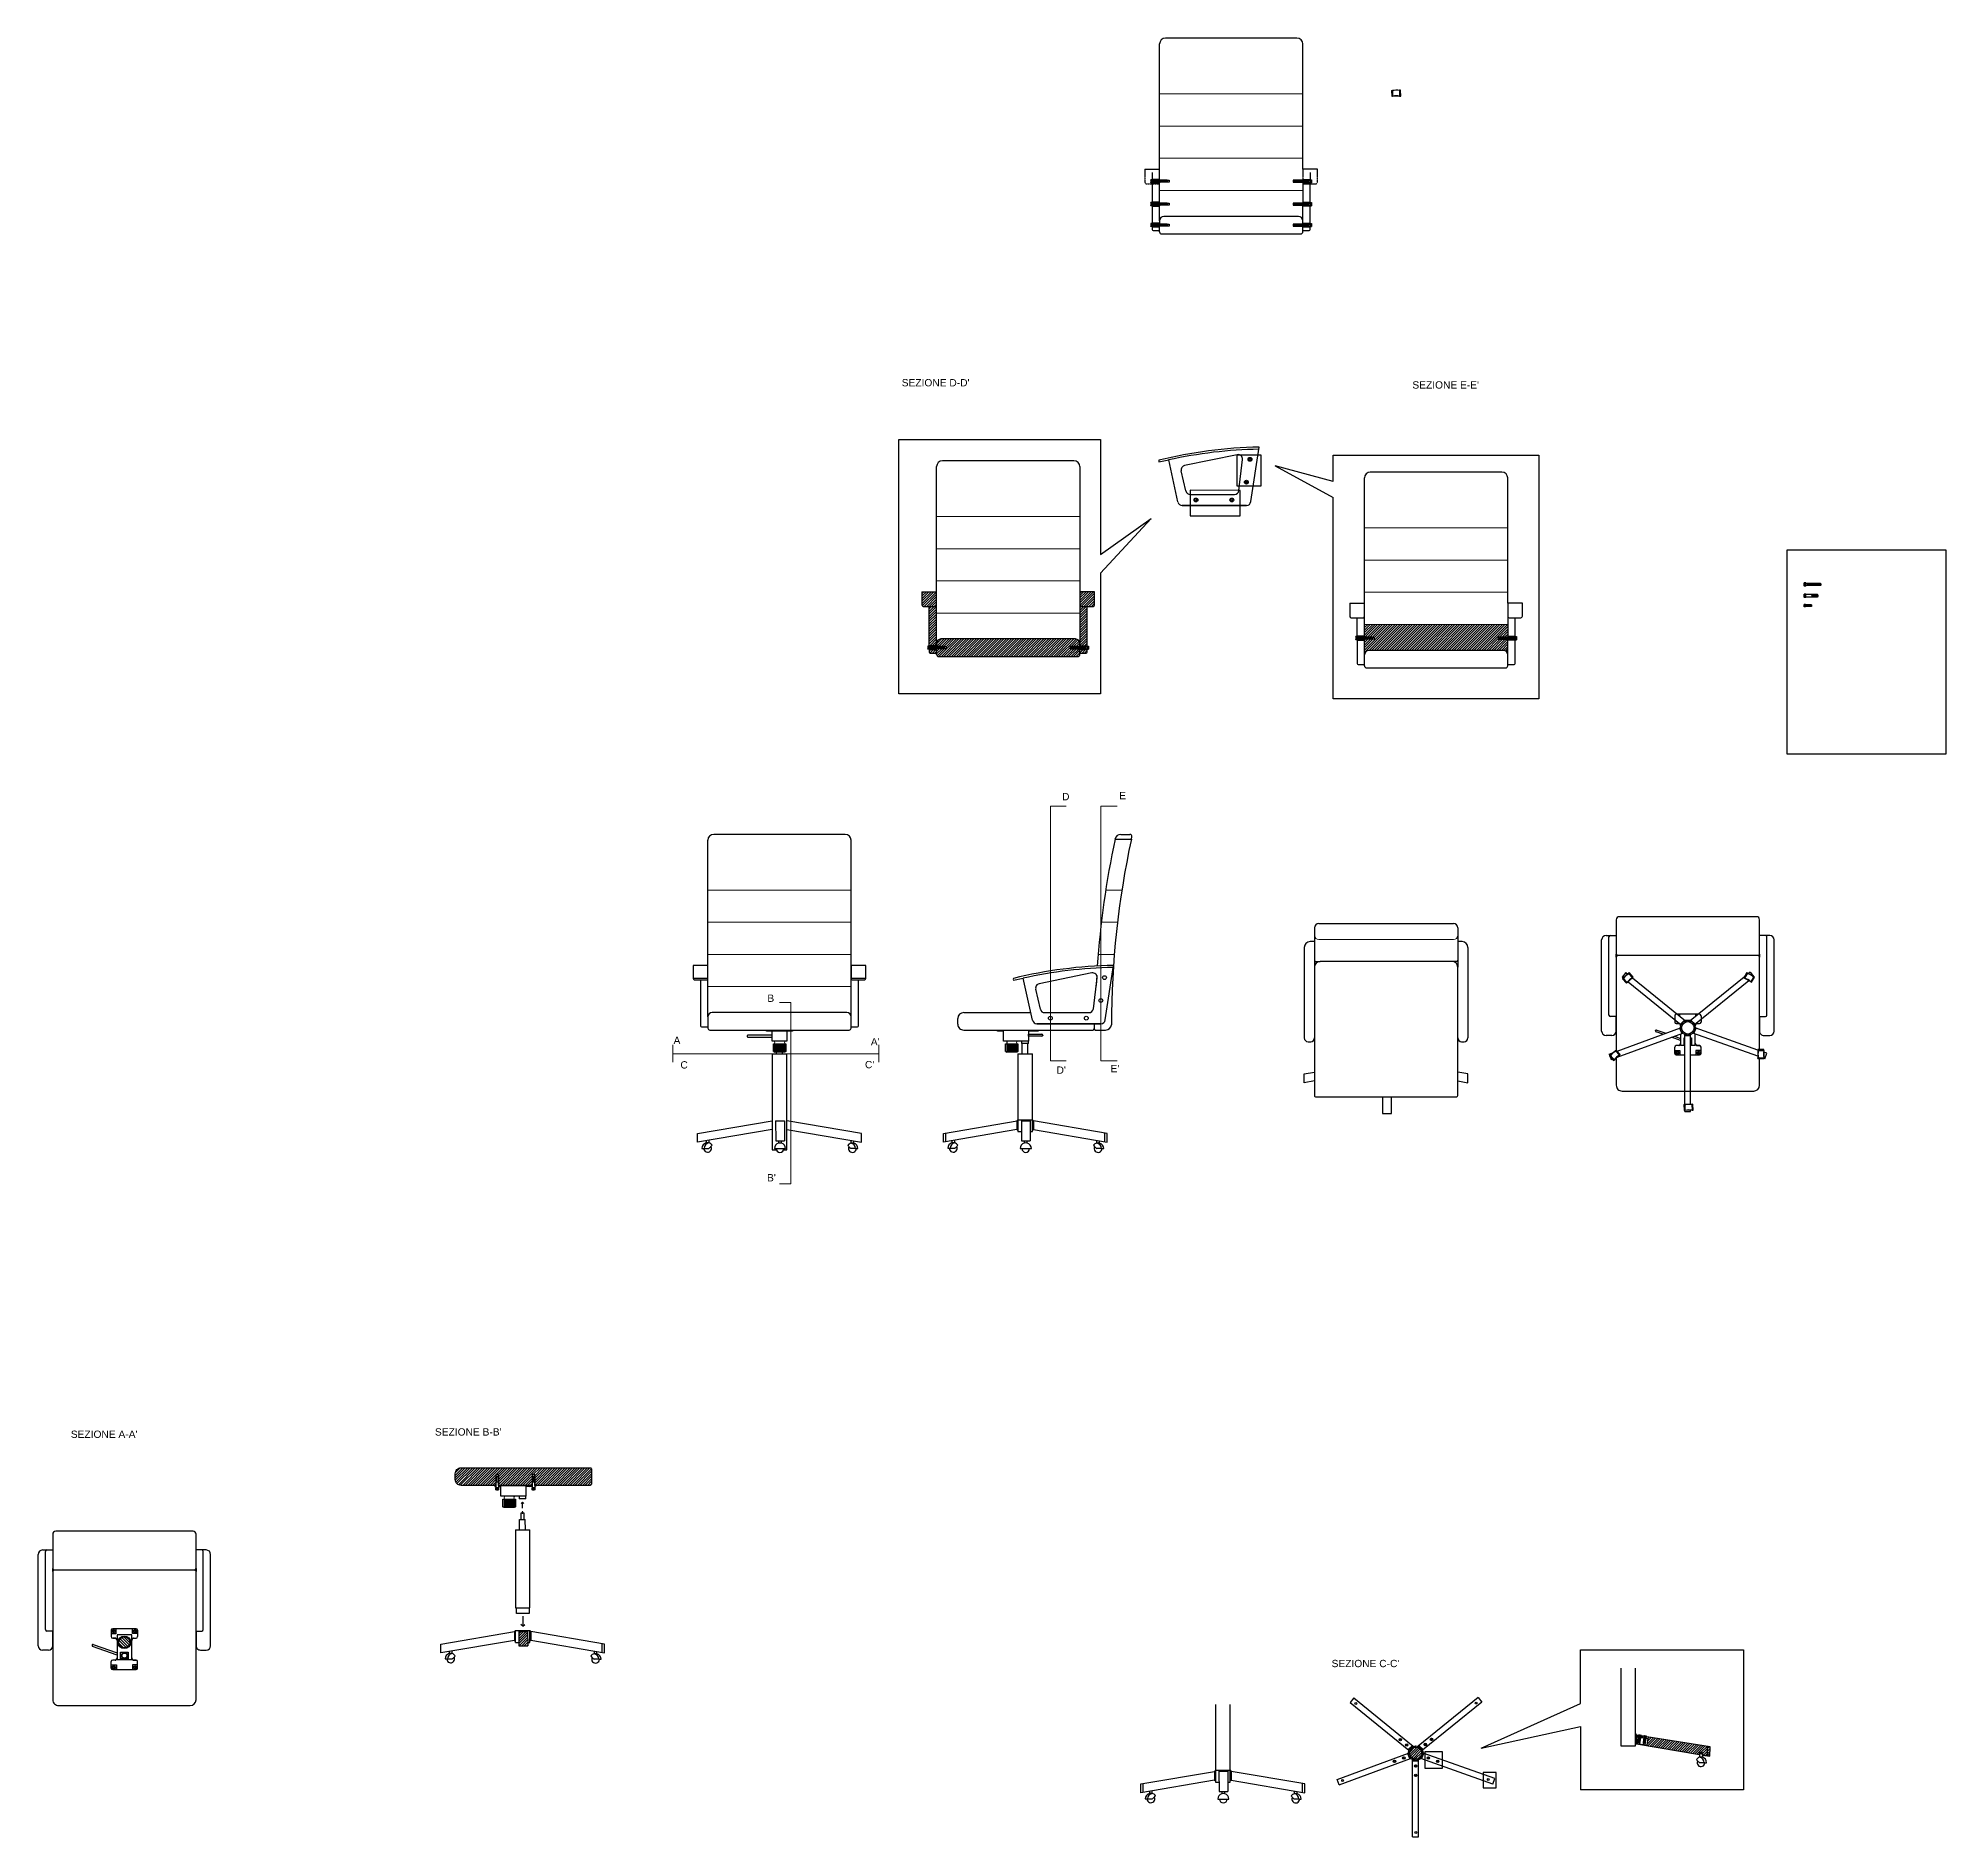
# Model space of a CAD drawing. Header units: millimetres. Extents: x 1843 to 2495, y 965 to 1580.
import ezdxf

# ---------------------------------------------------------------- set-up
doc = ezdxf.new("R2010")
doc.units = ezdxf.units.MM
doc.linetypes.add('ACAD_ISO04W100', pattern=[30, 24, -3, 0, -3])
doc.linetypes.add('TRATTEGGIATO', pattern=[0.75, 0.5, -0.25])
doc.layers.add('DETTAGLI', color=4, linetype='Continuous')
doc.layers.add('sezione', color=1, linetype='Continuous', lineweight=9)
doc.layers.add('tessuto', color=253, linetype='Continuous', lineweight=13)
doc.styles.get("Standard").update_dxf_attribs({"font": 'arial.ttf'})
pattern_1 = [(45, (107.0177, -156.9117), (-0.42656217, 0.42656217), [])]
pattern_2 = [(45, (339.13684, 20.1765), (-0.42656217, 0.42656217), [])]

msp = doc.modelspace()

# ---------------------------------------------------------------- texts
at = {"layer": 'sezione', "char_height": 2.5, "attachment_point": 1}
for s, width, insert in [("SEZIONE D-D'", 60.1527, (2137.91, 1463.39)), ("SEZIONE E-E'", 47.4359, (2312.58, 1462.63)), ('D', 4.1581, (2192.76, 1321.75)), ('E', 5.2843, (2212.28, 1322.09)), ('B', 3.3782, (2091.96, 1252.77)), ('A', 12.5763, (2059.88, 1238.35)), ("A'", 7.7745, (2127.34, 1237.85)), ('C', 2.6376, (2062.21, 1229.97)), ("C'", 4.7477, (2125.34, 1230.06)), ("D'", 6.1741, (2190.87, 1228.17)), ("E'", 5.9941, (2209.36, 1228.68)), ("B'", 3.3782, (2091.84, 1191.35)), ("SEZIONE A-A'", 42.8478, (1853.71, 1103.58)), ("SEZIONE B-B'", 52.9004, (1978.26, 1104.37)), ("SEZIONE C-C'", 42.6733, (2284.95, 1025.13))]:
    msp.add_mtext_dynamic_manual_height_columns(s, width=width, gutter_width=12.5, heights=[0], dxfattribs=dict(at, insert=insert))

# ---------------------------------------------------------------- hatches: boundary and pattern name
h = msp.add_hatch()
h.set_pattern_fill('ANSI31', color=256, scale=0.19)
h.set_pattern_definition(pattern_2)
h.paths.add_polyline_path([(2149.34, 1385.6), (2147.34, 1385.6), (2147.34, 1372.13), (2149.84, 1372.13), (2149.84, 1372.94), (2149.84, 1386.1, -0.415492)])
h.paths.add_polyline_path([(2201.34, 1385.6), (2199.34, 1385.6, -0.414214), (2198.84, 1386.1), (2198.84, 1372.94), (2198.84, 1372.13), (2201.34, 1372.13)])
h.paths.add_polyline_path([(2149.84, 1390.6), (2144.84, 1390.6), (2144.84, 1386.1, 0.414214), (2145.34, 1385.6), (2149.34, 1385.6, 0.415489), (2149.84, 1386.1)])
h.paths.add_polyline_path([(2203.84, 1390.6), (2198.84, 1390.6), (2198.84, 1386.1, 0.414214), (2199.34, 1385.6), (2201.34, 1385.6), (2203.34, 1385.6, 0.414214), (2203.84, 1386.1)])
h = msp.add_hatch()
h.set_pattern_fill('ANSI31', color=256, scale=0.19)
h.set_pattern_definition(pattern_2)
h.paths.add_polyline_path([(2296.19, 1379.44), (2296.19, 1375.09), (2298.76, 1375.09), (2299.47, 1375.09), (2299.47, 1374.4), (2296.19, 1374.4), (2296.19, 1374.19), (2296.19, 1369.06, -0.414214), (2297.69, 1370.56), (2343.69, 1370.56, -0.414214), (2345.19, 1369.06), (2345.19, 1374.4), (2342.62, 1374.4), (2341.92, 1374.4), (2341.92, 1375.09), (2345.19, 1375.09), (2345.19, 1375.29), (2345.19, 1379.44)])
h = msp.add_hatch()
h.set_pattern_fill('ANSI31', color=256, scale=0.19)
h.set_pattern_definition(pattern_2)
h.paths.add_polyline_path([(2147.34, 1370.82), (2147.34, 1369.9, 0.414214), (2147.64, 1369.6), (2149.84, 1369.6), (2149.84, 1370.82)])
h = msp.add_hatch()
h.set_pattern_fill('ANSI31', color=256, scale=0.19)
h.set_pattern_definition(pattern_2)
h.paths.add_polyline_path([(2198.84, 1372.94, 0.414214), (2197.34, 1374.44), (2151.34, 1374.44, 0.414214), (2149.84, 1372.94), (2149.84, 1371.82), (2153.11, 1371.82), (2153.11, 1371.13), (2149.84, 1371.13), (2149.84, 1370.93), (2149.84, 1369.12, 0.414286), (2150.54, 1368.42), (2198.14, 1368.44, 0.414142), (2198.84, 1369.14), (2198.84, 1370.82), (2198.84, 1370.93), (2198.84, 1371.13), (2196.27, 1371.13), (2195.56, 1371.13), (2195.56, 1371.82), (2198.84, 1371.82), (2198.84, 1372.02), (2198.84, 1372.13)])
h = msp.add_hatch()
h.set_pattern_fill('ANSI31', color=256, scale=0.19)
h.set_pattern_definition(pattern_2)
h.paths.add_polyline_path([(2198.84, 1370.82), (2198.84, 1369.6), (2201.04, 1369.6, 0.414214), (2201.34, 1369.9), (2201.34, 1370.82)])
h = msp.add_hatch()
h.set_pattern_fill('ANSI31', color=256, scale=0.19)
h.set_pattern_definition(pattern_1)
h.paths.add_polyline_path([(1999.77, 1088.03), (1999.34, 1088.03), (1999.11, 1087.91), (1999.77, 1087.91)])
edge = h.paths.add_edge_path()
edge.add_line((2012.37, 1087.91), (2012.37, 1084.84))
edge.add_line((2012.37, 1084.84), (2031.34, 1084.84))
edge.add_arc((2031.34, 1085.34), 0.5, 270.0135, 360)
edge.add_line((2031.84, 1085.34), (2031.84, 1090.33))
edge.add_arc((2031.34, 1090.33), 0.5, 360, 450)
edge.add_line((2031.34, 1090.83), (1987.2, 1090.83))
edge.add_arc((1987.2, 1088.83), 2, 90, 180)
edge.add_line((1985.2, 1088.83), (1985.2, 1086.83))
edge.add_arc((1987.2, 1086.83), 2, 180, 270.01408)
edge.add_line((1987.2, 1084.83), (1999.11, 1084.83))
edge.add_line((1999.11, 1084.83), (1999.11, 1085.79))
edge.add_line((1999.11, 1085.79), (1999.34, 1086.02))
edge.add_line((1999.34, 1086.02), (1999.11, 1086.02))
edge.add_line((1999.11, 1086.02), (1999.11, 1088.51))
edge.add_line((1999.11, 1088.51), (2000, 1088.51))
edge.add_line((2000, 1088.51), (2000, 1084.83))
edge.add_line((2000, 1084.83), (2011.48, 1084.84))
edge.add_line((2011.48, 1084.84), (2011.48, 1088.51))
edge.add_line((2011.48, 1088.51), (2012.37, 1088.51))
edge.add_line((2012.37, 1088.51), (2012.37, 1087.91))
h = msp.add_hatch()
h.set_pattern_fill('ANSI31', color=256, scale=0.19)
h.set_pattern_definition(pattern_1)
h.paths.add_polyline_path([(2000.84, 1084.83), (2000, 1084.83), (2000, 1084.46), (2000.84, 1084.46)])
h.paths.add_polyline_path([(1999.11, 1084.83), (1998.71, 1084.83), (1998.71, 1084.46), (1999.11, 1084.46)])
h.paths.add_polyline_path([(2011.48, 1084.84), (2009.4, 1084.84), (2009.4, 1084.46), (2011.48, 1084.46)])
h.paths.add_polyline_path([(2012.68, 1084.84), (2012.37, 1084.84), (2012.37, 1084.46), (2012.68, 1084.46)])
h = msp.add_hatch()
h.set_pattern_fill('ANSI31', color=256, scale=0.22, angle=90)
h.set_pattern_definition([(135, (2968.3071, -982.07634), (-0.49391409, -0.49391409), [])])
h.paths.add_polyline_path([(1873.92, 1031.12, 1), (1870.11, 1031.12, 1)])
h = msp.add_hatch()
h.set_pattern_fill('ANSI31', color=256, scale=0.19)
h.set_pattern_definition(pattern_1)
h.paths.add_polyline_path([(2009.93, 1034.87), (2006.93, 1034.87), (2006.98, 1029.95), (2009.98, 1029.95)])
h = msp.add_hatch()
h.set_pattern_fill('ANSI31', color=256, scale=0.19)
h.paths.add_polyline_path([(2392.73, 998.84), (2392.65, 998.76), (2392.63, 998.63, -0.414214), (2392.6, 998.61), (2392.53, 998.63), (2392.48, 998.31), (2393.19, 998.19), (2392.83, 995.93), (2389.19, 996.55), (2389.19, 996.5), (2388.87, 996.25), (2388.87, 996.15), (2389.19, 996.41), (2410.76, 992.74), (2410.76, 993.13, 0.304606), (2410.76, 993.24), (2410.76, 993.61), (2411.81, 993.43), (2411.81, 993.08, 0.297493), (2411.81, 992.97), (2411.81, 992.56), (2413.57, 992.26), (2413.57, 995.48)])
h.paths.add_polyline_path([(2391.91, 998.72), (2391.84, 998.74, -0.414214), (2391.82, 998.76), (2391.84, 998.89), (2391.78, 998.99), (2390.86, 999.14), (2390.78, 999.07), (2390.71, 998.59), (2391.86, 998.41)])
h.paths.add_polyline_path([(2389.97, 999.19), (2389.92, 999.29), (2389.19, 999.41), (2388.87, 999.8), (2388.87, 999.7), (2389.19, 999.31), (2389.19, 998.84), (2389.9, 998.72)])
h.paths.add_polyline_path([(2414.4, 995.35), (2413.57, 995.48), (2413.57, 992.26), (2414.36, 992.13)])
h = msp.add_hatch()
h.set_pattern_fill('ANSI31', color=256, scale=0.19)
h.paths.add_polyline_path([(2311.2, 993.2, 1), (2316.25, 993.2, 1)])
h.paths.add_polyline_path([(2315.83, 993.2, -1), (2311.62, 993.2, -1)], flags=16)
h = msp.add_hatch()
h.set_pattern_fill('ANSI31', color=256, scale=0.19)
h.paths.add_polyline_path([(2315.83, 993.2, 1), (2311.62, 993.2, 1)])

# ---------------------------------------------------------------- linework, layer by layer
for p, q in [((2273.11, 1580.04), (2228.11, 1580.04)), ((2226.11, 1535.21), (2226.11, 1578.04)), ((2275.11, 1535.21), (2275.11, 1578.04)), ((2305.46, 1562.18), (2305.52, 1560.14)), ((2305.46, 1562.18), (2305.76, 1562.18)), ((2305.52, 1560.14), (2305.82, 1560.15)), ((2308.18, 1562.25), (2305.76, 1562.18)), ((2305.76, 1562.18), (2305.82, 1560.15)), ((2308.23, 1560.22), (2305.82, 1560.15)), ((2308.56, 1562.26), (2308.18, 1562.25)), ((2308.18, 1562.25), (2308.23, 1560.22)), ((2308.23, 1560.22), (2308.61, 1560.23)), ((2308.61, 1560.23), (2308.56, 1562.26)), ((2223.61, 1534.12), (2223.61, 1531.71)), ((2277.61, 1534.12), (2277.61, 1531.71)), ((2223.1, 1531.48), (2223.16, 1531.6)), ((2223.61, 1530.4), (2223.61, 1523.89)), ((2226.11, 1523.58), (2226.11, 1530.71)), ((2275.11, 1530.71), (2275.11, 1523.58)), ((2277.16, 1530.72), (2277.04, 1530.84)), ((2277.61, 1523.89), (2277.61, 1530.4)), ((2278.11, 1531.48), (2278.05, 1531.6)), ((2223.1, 1523.66), (2223.16, 1523.79)), ((2223.61, 1522.59), (2223.61, 1516.74)), ((2224.18, 1523.45), (2224.05, 1523.58)), ((2224.05, 1522.9), (2224.18, 1523.02)), ((2226.11, 1517.55), (2226.11, 1522.9)), ((2275.11, 1517.55), (2275.11, 1522.9)), ((2277.04, 1523.45), (2277.16, 1523.58)), ((2277.16, 1522.9), (2277.04, 1523.02)), ((2277.61, 1516.74), (2277.61, 1522.59)), ((2278.11, 1523.66), (2278.05, 1523.79)), ((2223.61, 1515.44), (2223.61, 1514.51)), ((2223.91, 1514.21), (2226.11, 1514.21)), ((2224.18, 1516.31), (2224.05, 1516.43)), ((2224.05, 1515.75), (2224.18, 1515.88)), ((2226.11, 1517.55), (2226.11, 1516.43)), ((2226.11, 1513.74), (2226.11, 1515.75)), ((2273.61, 1519.05), (2227.61, 1519.05)), ((2275.11, 1516.43), (2271.83, 1516.43)), ((2271.83, 1516.43), (2271.83, 1515.75)), ((2271.83, 1515.75), (2275.11, 1515.75)), ((2275.11, 1516.74), (2275.11, 1517.55)), ((2275.11, 1516.74), (2277.61, 1516.74)), ((2275.11, 1516.64), (2275.11, 1516.74)), ((2277.47, 1516.64), (2275.11, 1516.64)), ((2275.11, 1516.64), (2275.11, 1516.43)), ((2275.11, 1515.75), (2275.11, 1515.54)), ((2277.47, 1515.54), (2275.11, 1515.54)), ((2275.11, 1515.54), (2275.11, 1515.44)), ((2275.11, 1513.75), (2275.11, 1515.44)), ((2275.11, 1515.44), (2277.61, 1515.44)), ((2275.11, 1514.21), (2277.31, 1514.21)), ((2277.04, 1516.31), (2277.16, 1516.43)), ((2277.16, 1515.75), (2277.04, 1515.88)), ((2277.61, 1516.74), (2277.47, 1516.64)), ((2277.47, 1515.54), (2277.61, 1515.44)), ((2277.61, 1514.51), (2277.61, 1515.44)), ((2278.11, 1516.51), (2278.05, 1516.64)), ((2226.81, 1513.04), (2274.41, 1513.05)), ((2225.89, 1435.07), (2229.23, 1435.69)), ((2232.4, 1421.32), (2229.23, 1435.69)), ((2252.7, 1437.49), (2234.67, 1433.81)), ((2253.26, 1425.25), (2254.49, 1435.85)), ((2257.31, 1421.44), (2260.13, 1440.07)), ((2149.84, 1372.94), (2149.84, 1433.42)), ((2196.84, 1435.42), (2151.84, 1435.42)), ((2198.84, 1433.42), (2198.84, 1372.94)), ((2235.11, 1425.09), (2233.53, 1432.01)), ((2296.19, 1386.72), (2296.19, 1429.55)), ((2343.19, 1431.55), (2298.19, 1431.55)), ((2345.19, 1386.72), (2345.19, 1429.55)), ((2236.57, 1423.92), (2251.77, 1423.92)), ((2255.83, 1420.14), (2233.87, 1420.14)), ((2233.87, 1420.14), (2255.83, 1420.14)), ((2147.34, 1372.13), (2147.34, 1385.6)), ((2201.34, 1372.13), (2201.34, 1385.6)), ((2446.54, 1388.81), (2446.54, 1388.8)), ((2293.69, 1375.4), (2293.69, 1381.72)), ((2296.19, 1375.09), (2296.19, 1382.22)), ((2345.19, 1382.22), (2345.19, 1375.09)), ((2347.69, 1375.4), (2347.69, 1381.72)), ((2147.34, 1370.82), (2147.34, 1369.9)), ((2147.91, 1371.69), (2147.78, 1371.82)), ((2147.78, 1371.13), (2147.91, 1371.26)), ((2149.84, 1372.94), (2149.84, 1371.82)), ((2149.84, 1369.12), (2149.84, 1371.13)), ((2197.34, 1374.44), (2151.34, 1374.44)), ((2198.84, 1371.82), (2195.56, 1371.82)), ((2195.56, 1371.82), (2195.56, 1371.13)), ((2195.56, 1371.13), (2198.84, 1371.13)), ((2198.84, 1372.13), (2198.84, 1372.94)), ((2198.84, 1372.13), (2201.34, 1372.13)), ((2198.84, 1372.02), (2198.84, 1372.13)), ((2201.2, 1372.02), (2198.84, 1372.02)), ((2198.84, 1372.02), (2198.84, 1371.82)), ((2198.84, 1371.13), (2198.84, 1370.93)), ((2201.2, 1370.93), (2198.84, 1370.93)), ((2198.84, 1370.93), (2198.84, 1370.82)), ((2198.84, 1369.14), (2198.84, 1370.82)), ((2198.84, 1370.82), (2201.34, 1370.82)), ((2200.77, 1371.69), (2200.89, 1371.82)), ((2200.89, 1371.13), (2200.77, 1371.26)), ((2201.34, 1372.13), (2201.2, 1372.02)), ((2201.2, 1370.93), (2201.34, 1370.82)), ((2201.34, 1369.9), (2201.34, 1370.82)), ((2201.84, 1371.9), (2201.78, 1372.02)), ((2293.19, 1375.17), (2293.25, 1375.29)), ((2293.69, 1374.09), (2293.69, 1366.02)), ((2294.26, 1374.96), (2294.14, 1375.09)), ((2294.14, 1374.4), (2294.26, 1374.53)), ((2296.19, 1365.25), (2296.19, 1374.4)), ((2343.69, 1370.56), (2297.69, 1370.56)), ((2345.19, 1365.26), (2345.19, 1374.4)), ((2347.12, 1374.96), (2347.25, 1375.09)), ((2347.25, 1374.4), (2347.12, 1374.53)), ((2347.69, 1366.02), (2347.69, 1374.09)), ((2348.2, 1375.17), (2348.14, 1375.29)), ((2147.64, 1369.6), (2149.84, 1369.6)), ((2150.54, 1368.42), (2198.14, 1368.44)), ((2198.84, 1369.6), (2201.04, 1369.6)), ((2293.99, 1365.72), (2296.19, 1365.72)), ((2296.89, 1364.55), (2344.49, 1364.56)), ((2345.19, 1365.72), (2347.39, 1365.72)), ((2071.61, 1245.11), (2071.61, 1305.6)), ((2118.61, 1307.6), (2073.61, 1307.6)), ((2120.61, 1245.17), (2120.61, 1305.6)), ((2210.92, 1305.94), (2210.94, 1306.02)), ((2210.92, 1305.94), (2216.47, 1305.94)), ((2212.89, 1307.6), (2215.93, 1307.6)), ((2216.47, 1305.94), (2216.62, 1306.77)), ((2430.32, 1279.4), (2383.32, 1279.4)), ((2279.09, 1275.62), (2279.09, 1273.07)), ((2279.09, 1273.07), (2279.09, 1264.53)), ((2280.59, 1277.12), (2326.59, 1277.12)), ((2328.09, 1275.62), (2328.09, 1273.07)), ((2328.09, 1273.07), (2328.09, 1264.53)), ((2378.82, 1272.99), (2380.32, 1272.99)), ((2379.82, 1245.77), (2379.82, 1272.49)), ((2380.32, 1272.99), (2382.32, 1272.99)), ((2382.32, 1278.4), (2382.32, 1266.62)), ((2431.32, 1266.62), (2431.32, 1278.4)), ((2433.32, 1272.99), (2431.32, 1272.99)), ((2434.82, 1272.99), (2433.32, 1272.99)), ((2433.82, 1245.77), (2433.82, 1272.49)), ((2275.59, 1268.88), (2275.59, 1237.93)), ((2279.09, 1270.88), (2277.59, 1270.88)), ((2279.09, 1270.88), (2279.09, 1262.13)), ((2329.58, 1270.88), (2328.09, 1270.88)), ((2328.09, 1270.88), (2328.09, 1262.13)), ((2331.58, 1268.88), (2331.58, 1237.93)), ((2377.32, 1240.25), (2377.32, 1271.49)), ((2382.32, 1265.62), (2382.32, 1266.62)), ((2382.82, 1266.12), (2382.82, 1266.12)), ((2430.82, 1266.12), (2430.82, 1266.12)), ((2431.32, 1266.62), (2431.32, 1265.62)), ((2436.32, 1240.25), (2436.32, 1271.49)), ((2071.61, 1262.77), (2069.11, 1262.77)), ((2202.94, 1260.16), (2184.91, 1256.47)), ((2207.55, 1244.11), (2210.36, 1262.74)), ((2279.49, 1264.13), (2281.09, 1264.13)), ((2327.69, 1264.13), (2326.09, 1264.13)), ((2385.6, 1260.31), (2384.34, 1258.76)), ((2386.49, 1260.01), (2384.69, 1258.39)), ((2385.6, 1260.31), (2386.24, 1259.79)), ((2386.77, 1260.27), (2386.49, 1260.01)), ((2386.49, 1260.01), (2387.85, 1258.5)), ((2388.13, 1258.76), (2386.77, 1260.27)), ((2426.97, 1260.27), (2425.95, 1258.51)), ((2427.23, 1260.12), (2426.21, 1258.36)), ((2426.97, 1260.27), (2427.23, 1260.12)), ((2429.32, 1258.91), (2427.23, 1260.12)), ((2428.15, 1260.44), (2427.54, 1259.95)), ((2428.15, 1260.44), (2429.41, 1258.89)), ((2071.61, 1258.27), (2066.61, 1258.27)), ((2069.11, 1257.77), (2069.11, 1242.07)), ((2125.61, 1258.31), (2120.61, 1258.27)), ((2123.11, 1242.07), (2123.11, 1257.77)), ((2176.12, 1257.74), (2179.46, 1258.36)), ((2182.63, 1243.98), (2179.46, 1258.36)), ((2185.34, 1247.75), (2183.76, 1254.67)), ((2203.49, 1247.91), (2204.73, 1258.51)), ((2204.6, 1259.32), (2204.42, 1255.91)), ((2384.34, 1258.76), (2384.74, 1258.43)), ((2384.69, 1258.39), (2384.47, 1258.19)), ((2384.47, 1258.19), (2385.84, 1256.68)), ((2384.69, 1258.39), (2386.06, 1256.88)), ((2385.69, 1259.29), (2385.57, 1259.18)), ((2385.84, 1256.68), (2386.06, 1256.88)), ((2387.85, 1258.5), (2386.06, 1256.88)), ((2386.33, 1257.13), (2404.48, 1242.4)), ((2387.83, 1258.49), (2405.96, 1243.77)), ((2387.85, 1258.5), (2388.13, 1258.76)), ((2426.11, 1258.78), (2407.62, 1243.77)), ((2427.69, 1257.5), (2409.08, 1242.44)), ((2425.95, 1258.51), (2426.21, 1258.36)), ((2428.3, 1257.15), (2426.21, 1258.36)), ((2429.32, 1258.91), (2428.3, 1257.15)), ((2428.3, 1257.15), (2428.62, 1256.96)), ((2428.62, 1256.96), (2429.65, 1258.72)), ((2429.65, 1258.72), (2429.32, 1258.91)), ((2429.41, 1258.89), (2429.39, 1258.87)), ((2119.11, 1246.61), (2073.11, 1246.61)), ((2159.11, 1246.62), (2182.05, 1246.62)), ((2186.81, 1246.59), (2202, 1246.59)), ((2069.41, 1241.77), (2071.61, 1241.77)), ((2071.61, 1245.11), (2071.61, 1241.3)), ((2072.31, 1240.6), (2119.91, 1240.61)), ((2120.61, 1241.31), (2120.61, 1245.11)), ((2120.61, 1241.77), (2122.81, 1241.77)), ((2157.11, 1242.62), (2157.11, 1244.62)), ((2159.11, 1240.62), (2203.25, 1240.63)), ((2170.62, 1240.25), (2170.62, 1240.62)), ((2172.75, 1240.25), (2170.62, 1240.25)), ((2184.58, 1240.25), (2181.3, 1240.25)), ((2206.06, 1242.8), (2184.1, 1242.8)), ((2184.1, 1242.8), (2206.06, 1242.8)), ((2184.58, 1240.63), (2184.58, 1240.25)), ((2203.75, 1242.8), (2203.75, 1241.13)), ((2204.25, 1240.63), (2207.67, 1240.63)), ((2382.32, 1245.27), (2380.32, 1245.27)), ((2382.32, 1240.25), (2382.32, 1245.27)), ((2382.61, 1233.44), (2404.27, 1241.39)), ((2395.74, 1240.38), (2395.77, 1240.45)), ((2398.25, 1239.18), (2395.93, 1240)), ((2396.15, 1240.63), (2399.25, 1239.55)), ((2402.32, 1245.54), (2402.32, 1243.35)), ((2410.82, 1246.04), (2402.82, 1246.04)), ((2402.82, 1242.85), (2403.68, 1242.85)), ((2403.68, 1242.85), (2402.82, 1242.85)), ((2403.91, 1246.04), (2403.91, 1245.43)), ((2403.97, 1241.28), (2404.74, 1239.43)), ((2405.71, 1243.97), (2404.23, 1242.6)), ((2404.32, 1242.52), (2404.32, 1241.9)), ((2407.83, 1243.93), (2405.75, 1243.93)), ((2407.87, 1243.97), (2409.33, 1242.65)), ((2408.82, 1239.44), (2409.61, 1241.28)), ((2430.77, 1233.79), (2409.31, 1241.39)), ((2409.32, 1241.39), (2409.32, 1242.65)), ((2409.57, 1245.35), (2409.57, 1246.04)), ((2409.96, 1242.85), (2410.82, 1242.85)), ((2411.32, 1245.54), (2411.32, 1243.35)), ((2431.32, 1245.27), (2431.32, 1240.25)), ((2431.32, 1245.27), (2433.32, 1245.27)), ((2085.02, 1238.49), (2085.02, 1238.57)), ((2093.61, 1238.87), (2085.32, 1238.87)), ((2085.32, 1238.19), (2093.61, 1238.19)), ((2094.04, 1235.92), (2098.28, 1235.92)), ((2094.04, 1233.31), (2098.28, 1233.31)), ((2094.04, 1233.31), (2094.46, 1233.07)), ((2094.44, 1235.92), (2094.44, 1233.31)), ((2094.84, 1235.92), (2094.84, 1233.31)), ((2095.24, 1235.92), (2095.24, 1233.31)), ((2095.64, 1235.92), (2095.64, 1233.31)), ((2096.04, 1235.92), (2096.04, 1233.31)), ((2096.44, 1235.92), (2096.44, 1233.31)), ((2096.84, 1235.92), (2096.84, 1233.31)), ((2097.24, 1235.92), (2097.24, 1233.31)), ((2097.64, 1235.92), (2097.64, 1233.31)), ((2098.28, 1233.31), (2097.85, 1233.07)), ((2098.04, 1235.92), (2098.04, 1233.31)), ((2173.43, 1235.94), (2177.67, 1235.94)), ((2173.43, 1233.33), (2177.67, 1233.33)), ((2173.43, 1233.33), (2173.85, 1233.1)), ((2173.83, 1235.94), (2173.83, 1233.33)), ((2174.23, 1235.94), (2174.23, 1233.33)), ((2174.63, 1235.94), (2174.63, 1233.33)), ((2175.03, 1235.94), (2175.03, 1233.33)), ((2175.43, 1235.94), (2175.43, 1233.33)), ((2175.83, 1235.94), (2175.83, 1233.33)), ((2176.23, 1235.94), (2176.23, 1233.33)), ((2176.63, 1235.94), (2176.63, 1233.33)), ((2177.03, 1235.94), (2177.03, 1233.33)), ((2177.67, 1233.33), (2177.24, 1233.1)), ((2177.43, 1235.94), (2177.43, 1233.33)), ((2179.08, 1235.99), (2178.93, 1236.16)), ((2179.08, 1232.47), (2179.08, 1235.99)), ((2181.08, 1235.99), (2179.08, 1235.99)), ((2181.23, 1236.16), (2181.08, 1235.99)), ((2181.08, 1232.47), (2181.08, 1235.99)), ((2181.3, 1239.18), (2185.87, 1239.18)), ((2181.3, 1238.51), (2181.3, 1239.18)), ((2185.87, 1238.51), (2181.3, 1238.51)), ((2186.17, 1238.88), (2186.17, 1238.81)), ((2276.89, 1236.63), (2277.79, 1236.63)), ((2329.39, 1236.63), (2330.28, 1236.63)), ((2380.82, 1238.75), (2378.82, 1238.75)), ((2382.03, 1233.51), (2380.24, 1231.89)), ((2382.31, 1233.76), (2382.03, 1233.51)), ((2382.03, 1233.51), (2383.4, 1232)), ((2383.68, 1232.25), (2382.31, 1233.76)), ((2382.65, 1231.32), (2405.04, 1239.54)), ((2404.32, 1237.05), (2401.21, 1238.14)), ((2402.21, 1238.5), (2404.32, 1237.76)), ((2402.32, 1232.6), (2402.32, 1234.79)), ((2402.34, 1233.69), (2404.09, 1233.69)), ((2403.68, 1235.29), (2402.82, 1235.29)), ((2404.09, 1233.69), (2404.09, 1232.1)), ((2404.32, 1239.28), (2404.32, 1235.38)), ((2405.72, 1235.38), (2404.32, 1235.38)), ((2405.72, 1215.14), (2405.72, 1239.11)), ((2405.72, 1238.79), (2407.72, 1238.79)), ((2407.72, 1215.2), (2407.72, 1239.05)), ((2409.32, 1235.38), (2407.72, 1235.38)), ((2430.76, 1231.67), (2408.51, 1239.55)), ((2409.32, 1235.38), (2409.32, 1239.27)), ((2411.31, 1233.69), (2409.56, 1233.69)), ((2409.56, 1233.69), (2409.56, 1232.1)), ((2410.82, 1235.29), (2409.96, 1235.29)), ((2409.96, 1235.29), (2410.82, 1235.29)), ((2411.32, 1232.6), (2411.32, 1234.79)), ((2430.77, 1233.59), (2430.76, 1231.17)), ((2430.77, 1233.97), (2430.77, 1233.59)), ((2432.8, 1233.97), (2430.77, 1233.97)), ((2430.77, 1233.59), (2432.8, 1233.59)), ((2431.33, 1233.59), (2431.32, 1233.59)), ((2432.8, 1233.59), (2432.8, 1233.97)), ((2432.8, 1233.59), (2432.8, 1231.17)), ((2432.82, 1238.75), (2434.82, 1238.75)), ((2093.61, 1232.45), (2093.61, 1199.6)), ((2093.61, 1232.45), (2098.61, 1232.45)), ((2095.11, 1232.45), (2095.11, 1233.07)), ((2097.11, 1232.45), (2097.11, 1233.07)), ((2098.61, 1199.6), (2098.61, 1232.45)), ((2177.67, 1232.47), (2177.67, 1205.87)), ((2177.67, 1232.47), (2182.67, 1232.47)), ((2182.67, 1205.87), (2182.67, 1232.47)), ((2379.87, 1232.43), (2381.58, 1233.06)), ((2379.87, 1232.43), (2380.11, 1231.77)), ((2380.02, 1231.69), (2380.24, 1231.89)), ((2380.02, 1231.69), (2381.38, 1230.18)), ((2380.24, 1231.89), (2381.6, 1230.38)), ((2380.24, 1231.44), (2380.56, 1230.55)), ((2380.56, 1230.55), (2380.92, 1230.69)), ((2381.38, 1230.18), (2381.6, 1230.38)), ((2383.4, 1232), (2381.6, 1230.38)), ((2383.4, 1232), (2383.68, 1232.25)), ((2402.82, 1232.1), (2405.72, 1232.1)), ((2407.72, 1232.1), (2410.82, 1232.1)), ((2430.76, 1231.17), (2432.8, 1231.17)), ((2430.76, 1230.87), (2430.76, 1231.17)), ((2430.76, 1230.87), (2432.8, 1230.87)), ((2433.81, 1232.71), (2432.71, 1233.1)), ((2432.8, 1230.87), (2432.8, 1231.17)), ((2433.14, 1230.83), (2432.8, 1230.95)), ((2433.14, 1230.83), (2433.81, 1232.71)), ((2302.36, 1217.74), (2302.41, 1212.12)), ((2305.42, 1212.12), (2305.42, 1217.74)), ((2405.46, 1215.13), (2405.76, 1215.14)), ((2405.46, 1215.13), (2405.51, 1213.1)), ((2408.17, 1215.21), (2405.76, 1215.14)), ((2405.76, 1215.14), (2405.81, 1213.11)), ((2408.55, 1215.22), (2408.17, 1215.21)), ((2408.17, 1215.21), (2408.23, 1213.17)), ((2408.61, 1213.18), (2408.55, 1215.22)), ((2094.78, 1209.6), (2094.84, 1202.7)), ((2094.78, 1209.6), (2097.78, 1209.6)), ((2097.78, 1209.6), (2097.84, 1202.7)), ((2177.67, 1209.94), (2177.34, 1209.55)), ((2177.34, 1209.55), (2177.34, 1206.55)), ((2177.67, 1209.94), (2182.67, 1209.95)), ((2178.84, 1209.62), (2178.9, 1202.72)), ((2178.84, 1209.62), (2181.84, 1209.62)), ((2181.84, 1209.62), (2181.9, 1202.72)), ((2182.67, 1209.95), (2183, 1209.56)), ((2183, 1209.56), (2183, 1206.56)), ((2302.41, 1212.12), (2305.42, 1212.12)), ((2405.51, 1213.1), (2405.81, 1213.11)), ((2405.72, 1212.75), (2405.72, 1213.1)), ((2405.72, 1212.75), (2407.72, 1212.75)), ((2408.23, 1213.17), (2405.81, 1213.11)), ((2407.72, 1212.75), (2407.72, 1213.16)), ((2408.23, 1213.17), (2408.61, 1213.18)), ((2071.01, 1202.76), (2071.01, 1201.99)), ((2072, 1201.99), (2072, 1202.92)), ((2094.84, 1202.7), (2097.84, 1202.7)), ((2095.78, 1202.7), (2095.78, 1201.91)), ((2096.77, 1201.91), (2096.77, 1202.7)), ((2120.54, 1202.87), (2120.54, 1201.91)), ((2121.53, 1201.91), (2121.53, 1202.7)), ((2152.96, 1202.42), (2152.96, 1205.42)), ((2152.96, 1202.42), (2152.96, 1205.42)), ((2155.06, 1202.77), (2155.06, 1202.01)), ((2156.05, 1202.01), (2156.05, 1202.94)), ((2177.34, 1206.55), (2177.67, 1206.29)), ((2177.67, 1205.87), (2178.87, 1205.87)), ((2178.9, 1202.72), (2181.9, 1202.72)), ((2179.84, 1202.72), (2179.84, 1201.93)), ((2180.83, 1201.93), (2180.83, 1202.72)), ((2181.87, 1205.87), (2182.67, 1205.87)), ((2183, 1206.56), (2182.67, 1206.31)), ((2204.59, 1202.89), (2204.59, 1201.93)), ((2205.58, 1201.93), (2205.58, 1202.72)), ((2207.38, 1202.42), (2207.38, 1205.42)), ((2207.38, 1202.42), (2207.38, 1205.42)), ((2069.59, 1200.14), (2070.18, 1200.14)), ((2070.18, 1200.14), (2071.98, 1200.14)), ((2093.61, 1199.6), (2095.05, 1199.6)), ((2094.36, 1200.07), (2094.96, 1200.07)), ((2094.96, 1200.07), (2097.6, 1200.07)), ((2097.51, 1199.6), (2098.61, 1199.6)), ((2097.6, 1200.07), (2098.19, 1200.07)), ((2122.35, 1200.07), (2120.55, 1200.07)), ((2122.35, 1200.07), (2122.94, 1200.07)), ((2153.65, 1200.16), (2154.24, 1200.16)), ((2154.24, 1200.16), (2156.04, 1200.16)), ((2178.42, 1200.09), (2179.02, 1200.09)), ((2179.02, 1200.09), (2181.65, 1200.09)), ((2181.65, 1200.09), (2182.25, 1200.09)), ((2206.41, 1200.09), (2204.61, 1200.09)), ((2206.41, 1200.09), (2207, 1200.09)), ((2000, 1084.46), (2000.84, 1084.46)), ((2011.48, 1084.46), (2009.4, 1084.46)), ((2001.92, 1080.15), (2001.92, 1077.54)), ((2002.32, 1080.15), (2002.32, 1077.54)), ((2002.72, 1080.15), (2002.72, 1077.54)), ((2003.12, 1080.15), (2003.12, 1077.54)), ((2003.52, 1080.15), (2003.52, 1077.54)), ((2003.92, 1080.15), (2003.92, 1077.54)), ((2004.32, 1080.15), (2004.32, 1077.54)), ((2004.72, 1080.15), (2004.72, 1077.54)), ((2005.12, 1080.15), (2005.12, 1077.54)), ((2005.52, 1080.15), (2005.52, 1077.54)), ((2007.18, 1080.21), (2007.02, 1080.38)), ((2009.17, 1080.21), (2007.18, 1080.21)), ((2008.21, 1079.11), (2007.78, 1078.61)), ((2008.21, 1077.01), (2008.21, 1079.11)), ((2008.21, 1079.11), (2008.63, 1078.61)), ((2009.33, 1080.38), (2009.17, 1080.21)), ((2007.18, 1073.11), (2009.17, 1073.11)), ((2007.18, 1069.59), (2007.18, 1073.11)), ((2009.18, 1069.59), (2009.17, 1073.11)), ((1847.54, 1068.13), (1847.54, 1056.35)), ((1895.54, 1069.13), (1848.54, 1069.13)), ((1896.54, 1056.35), (1896.54, 1068.13)), ((2005.76, 1069.59), (2005.76, 1042.98)), ((2005.76, 1069.59), (2010.76, 1069.59)), ((2010.76, 1042.98), (2010.76, 1069.59)), ((1842.54, 1029.98), (1842.54, 1061.22)), ((1844.04, 1062.72), (1845.54, 1062.72)), ((1845.04, 1035.49), (1845.04, 1062.22)), ((1845.54, 1062.72), (1847.54, 1062.72)), ((1898.54, 1062.72), (1896.54, 1062.72)), ((1900.04, 1062.72), (1898.54, 1062.72)), ((1899.04, 1035.49), (1899.04, 1062.22)), ((1901.54, 1029.98), (1901.54, 1061.22)), ((1847.54, 1055.35), (1847.54, 1056.35)), ((1848.04, 1055.85), (1848.04, 1055.85)), ((1896.04, 1055.85), (1896.04, 1055.85)), ((1896.54, 1056.35), (1896.54, 1055.35)), ((2005.76, 1042.98), (2010.76, 1042.98)), ((2008.33, 1040.06), (2008.33, 1036.68)), ((1847.54, 1034.99), (1845.54, 1034.99)), ((1847.54, 1029.98), (1847.54, 1034.99)), ((1867.54, 1035.27), (1867.54, 1033.07)), ((1869.13, 1034.02), (1867.54, 1034.02)), ((1876.04, 1035.77), (1868.04, 1035.77)), ((1868.04, 1032.57), (1868.9, 1032.57)), ((1868.9, 1032.57), (1868.04, 1032.57)), ((1869.13, 1035.77), (1869.13, 1034.02)), ((1874.54, 1033.66), (1869.54, 1033.66)), ((1869.54, 1033.66), (1869.54, 1025.1)), ((1874.54, 1025.1), (1874.54, 1033.66)), ((1874.79, 1034.18), (1874.79, 1035.77)), ((1876.54, 1034.18), (1874.79, 1034.18)), ((1875.19, 1032.57), (1876.04, 1032.57)), ((1876.54, 1035.27), (1876.54, 1033.07)), ((1896.54, 1034.99), (1898.54, 1034.99)), ((1896.54, 1034.99), (1896.54, 1029.98)), ((2005.76, 1035.19), (2005.44, 1034.8)), ((2005.44, 1034.8), (2005.44, 1031.8)), ((2005.44, 1031.8), (2005.76, 1031.55)), ((2005.76, 1035.19), (2010.76, 1035.21)), ((2005.76, 1031.12), (2005.76, 1035.19)), ((2005.76, 1031.12), (2006.96, 1031.12)), ((2006.93, 1034.87), (2006.98, 1029.95)), ((2006.93, 1034.87), (2009.93, 1034.87)), ((2008.33, 1036.68), (2007.6, 1037.22)), ((2008.33, 1036.68), (2009.01, 1037.22)), ((2009.93, 1034.87), (2009.98, 1029.95)), ((2009.97, 1031.12), (2010.76, 1031.12)), ((2010.76, 1035.21), (2011.09, 1034.82)), ((2010.76, 1031.12), (2010.76, 1035.21)), ((2011.09, 1031.82), (2010.76, 1031.56)), ((2011.09, 1034.82), (2011.09, 1031.82)), ((1846.04, 1028.48), (1844.04, 1028.48)), ((1860.97, 1030.11), (1860.99, 1030.18)), ((1869.54, 1026.77), (1861.15, 1029.72)), ((1861.37, 1030.36), (1869.54, 1027.49)), ((1867.54, 1022.33), (1867.54, 1024.52)), ((1868.9, 1025.02), (1868.04, 1025.02)), ((1874.54, 1025.1), (1869.54, 1025.1)), ((1876.04, 1025.02), (1875.19, 1025.02)), ((1875.19, 1025.02), (1876.04, 1025.02)), ((1876.54, 1022.33), (1876.54, 1024.52)), ((1898.04, 1028.48), (1900.04, 1028.48)), ((1981.74, 1025.42), (1984.13, 1025.42)), ((1983.16, 1028.03), (1983.16, 1027.26)), ((1984.15, 1027.26), (1984.15, 1028.2)), ((2006.99, 1029.95), (2009.99, 1029.95)), ((2032.69, 1028.15), (2032.69, 1027.19)), ((2034.5, 1025.34), (2032.71, 1025.34)), ((2033.68, 1027.19), (2033.68, 1027.98)), ((2034.5, 1025.34), (2035.09, 1025.34)), ((2035.47, 1027.67), (2035.47, 1030.67)), ((2035.47, 1027.67), (2035.47, 1030.67)), ((1867.57, 1023.42), (1869.32, 1023.42)), ((1868.04, 1021.83), (1876.04, 1021.83)), ((1869.32, 1023.42), (1869.32, 1021.83)), ((1876.54, 1023.42), (1874.79, 1023.42)), ((1874.79, 1023.42), (1874.79, 1021.83)), ((2383.87, 1022.31), (2383.87, 995.71)), ((2388.87, 995.71), (2388.87, 1022.31)), ((2292.53, 1012.11), (2291.27, 1010.56)), ((2292.53, 1012.11), (2312.89, 995.58)), ((2335.09, 1012.25), (2314.56, 995.58)), ((2335.09, 1012.25), (2336.35, 1010.7)), ((2245.25, 1009.86), (2245.25, 983.26)), ((2250.25, 983.26), (2250.25, 1009.86)), ((2291.27, 1010.56), (2311.41, 994.2)), ((2336.35, 1010.7), (2316.02, 994.25)), ((2388.87, 999.8), (2389.19, 999.41)), ((2388.87, 999.7), (2389.19, 999.31)), ((2389.19, 999.31), (2389.19, 996.5)), ((2389.19, 998.84), (2390, 998.71)), ((2390, 998.71), (2389.64, 996.47)), ((2389.99, 999.28), (2389.9, 998.72)), ((2389.92, 999.29), (2389.97, 999.19)), ((2390.12, 999.49), (2390.73, 999.39)), ((2390.62, 998.61), (2390.26, 996.37)), ((2390.62, 998.61), (2391.86, 998.41)), ((2390.79, 999.15), (2390.71, 998.59)), ((2390.86, 999.14), (2390.78, 999.07)), ((2391.86, 998.41), (2391.5, 996.16)), ((2391.78, 998.99), (2391.84, 998.89)), ((2391.99, 999.2), (2392.6, 999.1)), ((2392.73, 998.84), (2392.65, 998.76)), ((2414.4, 995.35), (2392.73, 998.84)), ((2286.81, 984.24), (2311.2, 993.2)), ((2310.9, 993.09), (2311.68, 991.24)), ((2312.64, 995.78), (2311.16, 994.4)), ((2314.81, 995.78), (2316.26, 994.45)), ((2315.75, 991.25), (2316.55, 993.09)), ((2340.74, 984.52), (2316.25, 993.2)), ((2383.87, 995.71), (2388.87, 995.71)), ((2389.19, 996.5), (2388.87, 996.25)), ((2389.19, 996.41), (2388.87, 996.15)), ((2389.19, 996.41), (2410.76, 992.74)), ((2389.2, 996.55), (2392.83, 995.93)), ((2392.48, 998.31), (2392.12, 996.05)), ((2392.48, 998.31), (2393.19, 998.19)), ((2392.83, 995.93), (2393.19, 998.19)), ((2410.76, 993.61), (2411.81, 993.43)), ((2410.76, 993.24), (2410.76, 993.61)), ((2410.76, 992.74), (2410.76, 993.13)), ((2410.79, 993.58), (2410.79, 993.26)), ((2410.79, 993.58), (2411.78, 993.41)), ((2410.79, 993.11), (2410.79, 991.77)), ((2410.82, 993.23), (2411.74, 993.08)), ((2410.83, 993.14), (2411.75, 992.99)), ((2411.78, 993.11), (2411.78, 993.41)), ((2411.78, 992.96), (2411.78, 991.77)), ((2411.81, 993.08), (2411.81, 993.43)), ((2411.81, 992.56), (2411.81, 992.97)), ((2411.81, 992.56), (2414.36, 992.13)), ((2413.57, 992.26), (2413.57, 995.48)), ((2414.36, 992.13), (2414.4, 995.35)), ((2245.25, 987.33), (2244.92, 986.94)), ((2244.92, 986.94), (2244.92, 983.94)), ((2245.25, 987.33), (2250.25, 987.34)), ((2246.41, 987.01), (2246.48, 980.11)), ((2246.41, 987.01), (2249.41, 987.01)), ((2249.41, 987.01), (2249.48, 980.11)), ((2250.25, 987.34), (2250.57, 986.95)), ((2250.57, 986.95), (2250.57, 983.95)), ((2287.5, 982.36), (2311.98, 991.35)), ((2312.65, 964.56), (2312.65, 990.91)), ((2312.65, 990.59), (2314.65, 990.59)), ((2314.65, 964.56), (2314.65, 990.85)), ((2340.08, 982.63), (2315.45, 991.36)), ((2412.6, 989.93), (2410.81, 989.93)), ((2412.6, 989.93), (2413.2, 989.93)), ((2220.54, 979.81), (2220.54, 982.81)), ((2220.54, 979.81), (2220.54, 982.81)), ((2222.64, 980.17), (2222.64, 979.4)), ((2223.63, 979.4), (2223.63, 980.33)), ((2244.92, 983.94), (2245.25, 983.68)), ((2245.25, 983.26), (2246.45, 983.26)), ((2246.48, 980.11), (2249.48, 980.11)), ((2247.42, 980.11), (2247.42, 979.32)), ((2248.41, 979.32), (2248.41, 980.11)), ((2249.45, 983.26), (2250.25, 983.26)), ((2250.57, 983.95), (2250.25, 983.7)), ((2272.17, 980.28), (2272.17, 979.32)), ((2273.16, 979.32), (2273.16, 980.11)), ((2274.95, 979.81), (2274.95, 982.81)), ((2274.95, 979.81), (2274.95, 982.81)), ((2287.5, 982.36), (2286.81, 984.24)), ((2340.08, 982.63), (2340.74, 984.52)), ((2221.22, 977.55), (2221.82, 977.55)), ((2221.82, 977.55), (2223.61, 977.55)), ((2246, 977.48), (2246.59, 977.48)), ((2246.59, 977.48), (2249.23, 977.48)), ((2249.23, 977.48), (2249.82, 977.48)), ((2273.98, 977.48), (2272.19, 977.48)), ((2273.98, 977.48), (2274.58, 977.48)), ((2312.65, 964.56), (2314.65, 964.56))]:
    msp.add_line(p, q)
at = {"linetype": 'TRATTEGGIATO', "ltscale": 0.2}
for p, q in [((2221.11, 1535.21), (2221.11, 1530.71)), ((2221.11, 1535.21), (2226.11, 1535.21)), ((2226.11, 1531.4), (2226.11, 1535.21)), ((2221.61, 1530.21), (2225.61, 1530.21))]:
    msp.add_line(p, q, dxfattribs=at)
at = {"color": 0}
for p, q in [((2223.1, 1531.48), (2223.1, 1530.64)), ((2223.1, 1531.35), (2223.1, 1530.76)), ((2223.1, 1531.35), (2223.42, 1531.35)), ((2223.1, 1531.2), (2223.42, 1531.2)), ((2223.1, 1530.91), (2223.42, 1530.91)), ((2223.1, 1530.76), (2223.42, 1530.76)), ((2223.16, 1531.6), (2223.16, 1530.51)), ((2223.74, 1531.6), (2223.16, 1531.6)), ((2223.74, 1530.51), (2223.16, 1530.51)), ((2223.42, 1531.35), (2223.42, 1530.76)), ((2223.74, 1531.6), (2223.74, 1530.51)), ((2228.68, 1531.4), (2223.74, 1531.4)), ((2228.68, 1530.71), (2223.74, 1530.71)), ((2228.8, 1531.27), (2224.18, 1531.27)), ((2228.8, 1530.84), (2224.18, 1530.84)), ((2228.68, 1530.71), (2228.68, 1531.4)), ((2228.8, 1531.27), (2228.68, 1531.4)), ((2228.8, 1530.84), (2228.68, 1530.71)), ((2228.8, 1530.84), (2228.8, 1531.27)), ((2272.41, 1531.27), (2272.54, 1531.4)), ((2272.41, 1530.84), (2272.41, 1531.27)), ((2272.41, 1531.27), (2277.04, 1531.27)), ((2272.41, 1530.84), (2277.04, 1530.84)), ((2272.41, 1530.84), (2272.54, 1530.71)), ((2272.54, 1531.4), (2277.47, 1531.4)), ((2272.54, 1530.71), (2272.54, 1531.4)), ((2272.54, 1530.71), (2277.47, 1530.71)), ((2277.47, 1531.6), (2277.47, 1530.51)), ((2277.47, 1531.6), (2278.05, 1531.6)), ((2277.79, 1531.35), (2277.79, 1530.76)), ((2278.11, 1531.35), (2277.79, 1531.35)), ((2278.11, 1531.2), (2277.79, 1531.2)), ((2278.11, 1530.91), (2277.79, 1530.91)), ((2278.11, 1530.76), (2277.79, 1530.76)), ((2278.05, 1531.6), (2278.05, 1530.51)), ((2278.05, 1530.51), (2278.11, 1530.64)), ((2278.11, 1531.48), (2278.11, 1530.64)), ((2278.11, 1531.35), (2278.11, 1530.76)), ((2223.1, 1523.66), (2223.1, 1522.82)), ((2223.1, 1523.53), (2223.1, 1522.94)), ((2223.1, 1523.53), (2223.42, 1523.53)), ((2223.1, 1523.39), (2223.42, 1523.39)), ((2223.1, 1523.09), (2223.42, 1523.09)), ((2223.1, 1522.94), (2223.42, 1522.94)), ((2223.16, 1522.69), (2223.1, 1522.82)), ((2223.16, 1523.79), (2223.16, 1522.69)), ((2223.74, 1523.79), (2223.16, 1523.79)), ((2223.74, 1522.69), (2223.16, 1522.69)), ((2223.42, 1523.53), (2223.42, 1522.94)), ((2223.74, 1523.79), (2223.74, 1522.69)), ((2228.68, 1523.58), (2223.74, 1523.58)), ((2228.68, 1522.9), (2223.74, 1522.9)), ((2224.18, 1522.9), (2224.18, 1523.58)), ((2228.8, 1523.45), (2224.18, 1523.45)), ((2228.8, 1523.02), (2224.18, 1523.02)), ((2228.68, 1522.9), (2228.68, 1523.58)), ((2228.8, 1523.45), (2228.68, 1523.58)), ((2228.8, 1523.02), (2228.68, 1522.9)), ((2228.8, 1523.02), (2228.8, 1523.45)), ((2272.41, 1523.45), (2272.54, 1523.58)), ((2272.41, 1523.02), (2272.41, 1523.45)), ((2272.41, 1523.45), (2277.04, 1523.45)), ((2272.41, 1523.02), (2277.04, 1523.02)), ((2272.41, 1523.02), (2272.54, 1522.9)), ((2272.54, 1523.58), (2277.47, 1523.58)), ((2272.54, 1522.9), (2272.54, 1523.58)), ((2272.54, 1522.9), (2277.47, 1522.9)), ((2277.04, 1522.9), (2277.04, 1523.58)), ((2277.47, 1523.79), (2277.47, 1522.69)), ((2277.47, 1523.79), (2278.05, 1523.79)), ((2277.47, 1522.69), (2278.05, 1522.69)), ((2277.79, 1523.53), (2277.79, 1522.94)), ((2278.11, 1523.53), (2277.79, 1523.53)), ((2278.11, 1523.39), (2277.79, 1523.39)), ((2278.11, 1523.09), (2277.79, 1523.09)), ((2278.11, 1522.94), (2277.79, 1522.94)), ((2278.05, 1523.79), (2278.05, 1522.69)), ((2278.05, 1522.69), (2278.11, 1522.82)), ((2278.11, 1523.66), (2278.11, 1522.82)), ((2278.11, 1523.53), (2278.11, 1522.94)), ((2223.16, 1516.64), (2223.1, 1516.51)), ((2223.1, 1516.51), (2223.1, 1515.67)), ((2223.1, 1516.39), (2223.1, 1515.8)), ((2223.1, 1516.39), (2223.42, 1516.39)), ((2223.1, 1516.24), (2223.42, 1516.24)), ((2223.1, 1515.95), (2223.42, 1515.95)), ((2223.1, 1515.8), (2223.42, 1515.8)), ((2223.16, 1515.54), (2223.1, 1515.67)), ((2223.16, 1516.64), (2223.16, 1515.54)), ((2223.74, 1516.64), (2223.16, 1516.64)), ((2223.74, 1515.54), (2223.16, 1515.54)), ((2223.42, 1516.39), (2223.42, 1515.8)), ((2223.74, 1516.64), (2223.74, 1515.54)), ((2228.68, 1516.43), (2223.74, 1516.43)), ((2228.68, 1515.75), (2223.74, 1515.75)), ((2224.18, 1515.75), (2224.18, 1516.43)), ((2228.8, 1516.31), (2224.18, 1516.31)), ((2228.8, 1515.88), (2224.18, 1515.88)), ((2228.68, 1515.75), (2228.68, 1516.43)), ((2228.8, 1516.31), (2228.68, 1516.43)), ((2228.8, 1515.88), (2228.68, 1515.75)), ((2228.8, 1515.88), (2228.8, 1516.31)), ((2272.41, 1516.31), (2272.54, 1516.43)), ((2272.41, 1515.88), (2272.41, 1516.31)), ((2272.41, 1516.31), (2277.04, 1516.31)), ((2272.41, 1515.88), (2277.04, 1515.88)), ((2272.41, 1515.88), (2272.54, 1515.75)), ((2272.54, 1516.43), (2277.47, 1516.43)), ((2272.54, 1515.75), (2272.54, 1516.43)), ((2272.54, 1515.75), (2277.47, 1515.75)), ((2277.04, 1515.75), (2277.04, 1516.43)), ((2277.47, 1516.64), (2277.47, 1515.54)), ((2277.47, 1516.64), (2278.05, 1516.64)), ((2277.47, 1515.54), (2278.05, 1515.54)), ((2277.79, 1516.39), (2277.79, 1515.8)), ((2278.11, 1516.39), (2277.79, 1516.39)), ((2278.11, 1516.24), (2277.79, 1516.24)), ((2278.11, 1515.95), (2277.79, 1515.95)), ((2278.11, 1515.8), (2277.79, 1515.8)), ((2278.05, 1516.64), (2278.05, 1515.54)), ((2278.05, 1515.54), (2278.11, 1515.67)), ((2278.11, 1516.51), (2278.11, 1515.67)), ((2278.11, 1516.39), (2278.11, 1515.8)), ((2446.54, 1392.7), (2446.54, 1393.53)), ((2446.54, 1393.41), (2446.86, 1393.41)), ((2446.54, 1393.27), (2446.86, 1393.27)), ((2446.54, 1392.97), (2446.86, 1392.97)), ((2446.54, 1392.82), (2446.86, 1392.82)), ((2446.86, 1392.82), (2446.86, 1393.41)), ((2452.24, 1393.34), (2447.62, 1393.34)), ((2452.24, 1392.91), (2447.62, 1392.91)), ((2446.54, 1388.81), (2446.54, 1389.64)), ((2446.54, 1389.52), (2446.86, 1389.52)), ((2446.54, 1389.37), (2446.86, 1389.37)), ((2446.54, 1389.08), (2446.86, 1389.08)), ((2446.54, 1388.93), (2446.86, 1388.93)), ((2446.54, 1385.54), (2446.54, 1386.16)), ((2446.54, 1386.07), (2446.78, 1386.07)), ((2446.54, 1385.96), (2446.78, 1385.96)), ((2446.54, 1385.74), (2446.78, 1385.74)), ((2446.54, 1385.63), (2446.78, 1385.63)), ((2446.78, 1385.63), (2446.78, 1386.07)), ((2446.86, 1388.93), (2446.86, 1389.52)), ((2449.14, 1386.03), (2447.27, 1386.03)), ((2449.14, 1385.69), (2447.27, 1385.69)), ((2451.23, 1389.45), (2449.22, 1389.45)), ((2451.23, 1389.02), (2449.22, 1389.02)), ((2146.89, 1372.02), (2146.83, 1371.9)), ((2146.83, 1371.9), (2146.83, 1371.05)), ((2146.83, 1371.77), (2146.83, 1371.18)), ((2146.83, 1371.77), (2147.15, 1371.77)), ((2146.83, 1371.62), (2147.15, 1371.62)), ((2146.83, 1371.33), (2147.15, 1371.33)), ((2146.83, 1371.18), (2147.15, 1371.18)), ((2146.89, 1370.93), (2146.83, 1371.05)), ((2146.89, 1372.02), (2146.89, 1370.93)), ((2147.47, 1372.02), (2146.89, 1372.02)), ((2147.47, 1370.93), (2146.89, 1370.93)), ((2147.15, 1371.77), (2147.15, 1371.18)), ((2147.47, 1372.02), (2147.47, 1370.93)), ((2152.41, 1371.82), (2147.47, 1371.82)), ((2152.41, 1371.13), (2147.47, 1371.13)), ((2147.91, 1371.13), (2147.91, 1371.82)), ((2152.53, 1371.69), (2147.91, 1371.69)), ((2152.53, 1371.26), (2147.91, 1371.26)), ((2152.41, 1371.13), (2152.41, 1371.82)), ((2152.53, 1371.69), (2152.41, 1371.82)), ((2152.53, 1371.26), (2152.41, 1371.13)), ((2152.53, 1371.26), (2152.53, 1371.69)), ((2196.14, 1371.69), (2196.27, 1371.82)), ((2196.14, 1371.26), (2196.14, 1371.69)), ((2196.14, 1371.69), (2200.77, 1371.69)), ((2196.14, 1371.26), (2200.77, 1371.26)), ((2196.14, 1371.26), (2196.27, 1371.13)), ((2196.27, 1371.82), (2201.2, 1371.82)), ((2196.27, 1371.13), (2196.27, 1371.82)), ((2196.27, 1371.13), (2201.2, 1371.13)), ((2200.77, 1371.13), (2200.77, 1371.82)), ((2201.2, 1372.02), (2201.2, 1370.93)), ((2201.2, 1372.02), (2201.78, 1372.02)), ((2201.2, 1370.93), (2201.78, 1370.93)), ((2201.52, 1371.77), (2201.52, 1371.18)), ((2201.84, 1371.77), (2201.52, 1371.77)), ((2201.84, 1371.62), (2201.52, 1371.62)), ((2201.84, 1371.33), (2201.52, 1371.33)), ((2201.84, 1371.18), (2201.52, 1371.18)), ((2201.78, 1372.02), (2201.78, 1370.93)), ((2201.78, 1370.93), (2201.84, 1371.05)), ((2201.84, 1371.9), (2201.84, 1371.05)), ((2201.84, 1371.77), (2201.84, 1371.18)), ((2293.19, 1375.17), (2293.19, 1374.32)), ((2293.19, 1375.04), (2293.19, 1374.45)), ((2293.19, 1375.04), (2293.51, 1375.04)), ((2293.19, 1374.89), (2293.51, 1374.89)), ((2293.19, 1374.6), (2293.51, 1374.6)), ((2293.19, 1374.45), (2293.51, 1374.45)), ((2293.25, 1374.19), (2293.19, 1374.32)), ((2293.25, 1375.29), (2293.25, 1374.19)), ((2293.83, 1375.29), (2293.25, 1375.29)), ((2293.83, 1374.19), (2293.25, 1374.19)), ((2293.51, 1375.04), (2293.51, 1374.45)), ((2293.83, 1375.29), (2293.83, 1374.19)), ((2298.76, 1375.09), (2293.83, 1375.09)), ((2298.76, 1374.4), (2293.83, 1374.4)), ((2294.26, 1374.4), (2294.26, 1375.09)), ((2298.89, 1374.96), (2294.26, 1374.96)), ((2298.89, 1374.53), (2294.26, 1374.53)), ((2298.76, 1374.4), (2298.76, 1375.09)), ((2298.89, 1374.96), (2298.76, 1375.09)), ((2298.89, 1374.53), (2298.76, 1374.4)), ((2298.89, 1374.53), (2298.89, 1374.96)), ((2342.5, 1374.96), (2342.62, 1375.09)), ((2342.5, 1374.53), (2342.5, 1374.96)), ((2342.5, 1374.96), (2347.12, 1374.96)), ((2342.5, 1374.53), (2347.12, 1374.53)), ((2342.5, 1374.53), (2342.62, 1374.4)), ((2342.62, 1375.09), (2347.56, 1375.09)), ((2342.62, 1374.4), (2342.62, 1375.09)), ((2342.62, 1374.4), (2347.56, 1374.4)), ((2347.12, 1374.4), (2347.12, 1375.09)), ((2347.56, 1375.29), (2347.56, 1374.19)), ((2347.56, 1375.29), (2348.14, 1375.29)), ((2347.56, 1374.19), (2348.14, 1374.19)), ((2347.88, 1375.04), (2347.88, 1374.45)), ((2348.2, 1375.04), (2347.88, 1375.04)), ((2348.2, 1374.89), (2347.88, 1374.89)), ((2348.2, 1374.6), (2347.88, 1374.6)), ((2348.2, 1374.45), (2347.88, 1374.45)), ((2348.14, 1375.29), (2348.14, 1374.19)), ((2348.14, 1374.19), (2348.2, 1374.32)), ((2348.2, 1375.17), (2348.2, 1374.32)), ((2348.2, 1375.04), (2348.2, 1374.45)), ((1999.42, 1083.34), (1999.42, 1083.66)), ((1999.72, 1083.34), (1999.72, 1083.66)), ((2011.79, 1083.34), (2011.79, 1083.66)), ((2012.09, 1083.34), (2012.09, 1083.66)), ((2389.85, 996.9), (2390.15, 998.75)), ((2390.21, 999.48), (2390.17, 999.24)), ((2390.17, 999.24), (2390.61, 999.17)), ((2390.19, 996.84), (2390.48, 998.69)), ((2390.32, 999.46), (2390.28, 999.22)), ((2390.53, 999.42), (2390.5, 999.19)), ((2390.64, 999.41), (2390.61, 999.17)), ((2391.72, 996.6), (2392.01, 998.45)), ((2392.08, 999.18), (2392.04, 998.95)), ((2392.04, 998.95), (2392.47, 998.88)), ((2392.06, 996.55), (2392.35, 998.4)), ((2392.18, 999.16), (2392.15, 998.93)), ((2392.4, 999.13), (2392.36, 998.89)), ((2392.51, 999.11), (2392.47, 998.88))]:
    msp.add_line(p, q, dxfattribs=at)
at = {"color": 0, "linetype": 'Continuous'}
for p, q in [((2223.16, 1530.51), (2223.1, 1530.64)), ((2224.18, 1530.71), (2224.18, 1531.4)), ((2277.04, 1530.71), (2277.04, 1531.4)), ((2277.47, 1530.51), (2278.05, 1530.51)), ((2446.6, 1393.65), (2446.54, 1393.55)), ((2446.6, 1392.6), (2446.6, 1393.64)), ((2447.15, 1393.67), (2446.63, 1393.67)), ((2447.15, 1392.57), (2446.63, 1392.57)), ((2447.18, 1392.6), (2447.18, 1393.64)), ((2452.12, 1393.47), (2447.18, 1393.47)), ((2452.12, 1392.78), (2447.18, 1392.78)), ((2447.62, 1393.47), (2447.62, 1392.78)), ((2452.12, 1393.47), (2452.12, 1392.78)), ((2452.24, 1393.34), (2452.12, 1393.47)), ((2452.24, 1392.91), (2452.12, 1392.78)), ((2452.24, 1393.34), (2452.24, 1392.91)), ((2446.6, 1389.75), (2446.54, 1389.65)), ((2446.59, 1386.25), (2446.54, 1386.17)), ((2446.59, 1385.47), (2446.59, 1386.24)), ((2446.6, 1388.71), (2446.6, 1389.75)), ((2446.99, 1386.26), (2446.61, 1386.26)), ((2446.99, 1385.44), (2446.61, 1385.44)), ((2447.15, 1389.78), (2446.63, 1389.78)), ((2447.15, 1388.68), (2446.63, 1388.68)), ((2447.02, 1385.47), (2447.02, 1386.24)), ((2449.04, 1386.17), (2447.02, 1386.17)), ((2449.04, 1385.54), (2447.02, 1385.54)), ((2447.18, 1388.71), (2447.18, 1389.75)), ((2451.11, 1389.68), (2447.18, 1389.68)), ((2451.11, 1388.8), (2447.18, 1388.8)), ((2447.27, 1386.17), (2447.27, 1385.54)), ((2449.04, 1386.17), (2449.04, 1385.54)), ((2449.14, 1386.03), (2449.04, 1386.17)), ((2449.14, 1385.69), (2449.04, 1385.54)), ((2449.14, 1386.03), (2449.14, 1385.69)), ((2449.22, 1389.68), (2449.22, 1388.8)), ((2451.11, 1389.68), (2451.11, 1388.8)), ((2451.23, 1389.45), (2451.11, 1389.68)), ((2451.23, 1389.02), (2451.11, 1388.8)), ((2451.23, 1389.45), (2451.23, 1389.02)), ((1999.11, 1087.91), (1999.11, 1083.98)), ((1999.11, 1086.02), (2000, 1086.02)), ((1999.34, 1088.03), (1999.77, 1088.03)), ((2011.48, 1087.91), (2011.48, 1083.98)), ((2011.48, 1086.02), (2012.37, 1086.02)), ((2011.71, 1088.03), (2012.14, 1088.03)), ((2389.68, 996.71), (2390, 998.71)), ((2389.72, 997.02), (2390.04, 999.02)), ((2389.95, 999.06), (2390.01, 999.44)), ((2389.97, 999.03), (2390.73, 998.91)), ((2390.63, 998.67), (2390.01, 998.77)), ((2390.04, 999.46), (2390.8, 999.33)), ((2390.35, 996.92), (2390.67, 998.92)), ((2390.81, 999.33), (2390.74, 999.39)), ((2390.76, 998.93), (2390.82, 999.31)), ((2391.59, 996.73), (2391.91, 998.72)), ((2391.82, 998.76), (2391.88, 999.14)), ((2391.84, 998.74), (2392.6, 998.61)), ((2392.49, 998.38), (2391.87, 998.48)), ((2391.91, 999.16), (2392.67, 999.04)), ((2392.21, 996.63), (2392.53, 998.63)), ((2392.67, 999.04), (2392.61, 999.09)), ((2392.63, 998.63), (2392.69, 999.01)), ((2390.35, 996.92), (2389.72, 997.02)), ((2389.85, 996.9), (2389.72, 997.02)), ((2390.19, 996.84), (2389.85, 996.9)), ((2390.19, 996.84), (2390.35, 996.92)), ((2392.21, 996.63), (2391.59, 996.73)), ((2391.72, 996.6), (2391.59, 996.73)), ((2392.06, 996.55), (2391.72, 996.6)), ((2392.06, 996.55), (2392.21, 996.63))]:
    msp.add_line(p, q, dxfattribs=at)
at = {"linetype": 'ACAD_ISO04W100'}
for p, q in [((2224.18, 1531.27), (2224.05, 1531.4)), ((2224.05, 1530.72), (2224.18, 1530.84)), ((2277.04, 1531.27), (2277.16, 1531.4)), ((2446.54, 1392.69), (2446.6, 1392.6)), ((2447.49, 1393.46), (2447.62, 1393.34)), ((2447.62, 1392.91), (2447.49, 1392.78)), ((2446.54, 1388.8), (2446.6, 1388.71)), ((2446.54, 1385.53), (2446.59, 1385.47)), ((2447.12, 1386.17), (2447.27, 1386.03)), ((2447.27, 1385.69), (2447.13, 1385.54)), ((2448.99, 1389.68), (2449.22, 1389.45)), ((2449.22, 1389.02), (2448.99, 1388.8)), ((2390.15, 998.75), (2390.03, 998.91)), ((2390.11, 999.49), (2390.04, 999.46)), ((2390.65, 998.81), (2390.48, 998.69)), ((2392.01, 998.45), (2391.9, 998.62)), ((2391.98, 999.2), (2391.91, 999.16)), ((2392.52, 998.52), (2392.35, 998.4))]:
    msp.add_line(p, q, dxfattribs=at)
at = {"ltscale": 0.2}
for p, q in [((2144.84, 1390.6), (2144.84, 1386.1)), ((2144.84, 1390.6), (2149.84, 1390.6)), ((2203.84, 1390.6), (2198.84, 1390.6)), ((2203.84, 1386.1), (2203.84, 1390.6)), ((2145.34, 1385.6), (2149.34, 1385.6)), ((2199.34, 1385.6), (2203.34, 1385.6)), ((2291.19, 1386.72), (2291.19, 1382.22)), ((2291.19, 1386.72), (2296.19, 1386.72)), ((2296.19, 1382.22), (2296.19, 1386.72)), ((2291.69, 1381.72), (2295.69, 1381.72))]:
    msp.add_line(p, q, dxfattribs=at)
at = {"color": 0, "linetype": 'TRATTEGGIATO'}
for p, q in [((2446.54, 1392.82), (2446.54, 1393.41)), ((2446.54, 1388.93), (2446.54, 1389.52)), ((2446.54, 1385.63), (2446.54, 1386.07))]:
    msp.add_line(p, q, dxfattribs=at)
at = {"linetype": 'TRATTEGGIATO', "ltscale": 0.2}
msp.add_lwpolyline([(2275.11, 1530.71, 0.414214), (2275.61, 1530.21), (2279.61, 1530.21, 0.414214), (2280.11, 1530.71), (2280.11, 1535.21), (2275.11, 1535.21), (2275.11, 1531.4)], format="xyb", dxfattribs=at)
at = {"ltscale": 0.1}
msp.add_lwpolyline([(2226.11, 1531.71), (2223.61, 1531.71), (2223.74, 1531.6), (2226.11, 1531.6), (2226.11, 1531.4), (2229.38, 1531.4), (2229.38, 1530.71), (2226.11, 1530.71), (2226.11, 1530.51), (2223.74, 1530.51), (2223.61, 1530.4), (2226.11, 1530.4)], dxfattribs=at)
for points in [[(2275.11, 1531.71), (2277.61, 1531.71), (2277.47, 1531.6), (2275.11, 1531.6), (2275.11, 1531.4), (2271.83, 1531.4), (2271.83, 1530.71), (2275.11, 1530.71), (2275.11, 1530.51), (2277.47, 1530.51), (2277.61, 1530.4), (2275.11, 1530.4)], [(2226.11, 1523.89), (2223.61, 1523.89), (2223.74, 1523.79), (2226.11, 1523.79), (2226.11, 1523.58), (2229.38, 1523.58), (2229.38, 1522.9), (2226.11, 1522.9), (2226.11, 1522.69), (2223.74, 1522.69), (2223.61, 1522.59), (2226.11, 1522.59)], [(2275.11, 1523.89), (2277.61, 1523.89), (2277.47, 1523.79), (2275.11, 1523.79), (2275.11, 1523.58), (2271.83, 1523.58), (2271.83, 1522.9), (2275.11, 1522.9), (2275.11, 1522.69), (2277.47, 1522.69), (2277.61, 1522.59), (2275.11, 1522.59)], [(2226.11, 1516.74), (2223.61, 1516.74), (2223.74, 1516.64), (2226.11, 1516.64), (2226.11, 1516.43), (2229.38, 1516.43), (2229.38, 1515.75), (2226.11, 1515.75), (2226.11, 1515.54), (2223.74, 1515.54), (2223.61, 1515.44), (2226.11, 1515.44)], [(2149.84, 1372.13), (2147.34, 1372.13), (2147.47, 1372.02), (2149.84, 1372.02), (2149.84, 1371.82), (2153.11, 1371.82), (2153.11, 1371.13), (2149.84, 1371.13), (2149.84, 1370.93), (2147.47, 1370.93), (2147.34, 1370.82), (2149.84, 1370.82)], [(2296.19, 1375.4), (2293.69, 1375.4), (2293.83, 1375.29), (2296.19, 1375.29), (2296.19, 1375.09), (2299.47, 1375.09), (2299.47, 1374.4), (2296.19, 1374.4), (2296.19, 1374.19), (2293.83, 1374.19), (2293.69, 1374.09), (2296.19, 1374.09)], [(2345.19, 1375.4), (2347.69, 1375.4), (2347.56, 1375.29), (2345.19, 1375.29), (2345.19, 1375.09), (2341.92, 1375.09), (2341.92, 1374.4), (2345.19, 1374.4), (2345.19, 1374.19), (2347.56, 1374.19), (2347.69, 1374.09), (2345.19, 1374.09)], [(2431.32, 1233.97), (2431.32, 1245.93), (2431.32, 1265.62)], [(2093.61, 1240.6), (2093.61, 1240.6), (2098.61, 1240.6), (2098.61, 1240.6)], [(2098.61, 1240.28), (2098.61, 1236.86), (2093.61, 1236.86), (2093.61, 1240.28)], [(2094.04, 1233.31), (2094.04, 1235.92)], [(2094.54, 1236.86), (2094.41, 1236.71), (2094.54, 1236.58), (2094.41, 1236.45), (2094.54, 1236.33), (2094.41, 1236.23), (2094.54, 1236.11), (2094.41, 1236.02), (2094.54, 1235.92)], [(2097.78, 1236.86), (2097.9, 1236.71), (2097.78, 1236.58), (2097.9, 1236.45), (2097.78, 1236.33), (2097.9, 1236.23), (2097.78, 1236.11), (2097.9, 1236.02), (2097.78, 1235.92)], [(2098.28, 1235.92), (2098.28, 1233.31)], [(2173.43, 1233.33), (2173.43, 1235.94)], [(2173.93, 1236.88), (2173.8, 1236.73), (2173.93, 1236.6), (2173.8, 1236.47), (2173.93, 1236.35), (2173.8, 1236.25), (2173.93, 1236.13), (2173.8, 1236.04), (2173.93, 1235.94)], [(2177.17, 1236.88), (2177.29, 1236.73), (2177.17, 1236.6), (2177.29, 1236.47), (2177.17, 1236.35), (2177.29, 1236.25), (2177.17, 1236.13), (2177.29, 1236.04), (2177.17, 1235.94)], [(2177.67, 1235.94), (2177.67, 1233.33)], [(2405.72, 1235.7), (2405.52, 1235.7), (2405.52, 1238.01), (2405.72, 1238.01)], [(2407.72, 1238.01), (2408.1, 1238.01), (2408.1, 1235.7), (2407.72, 1235.7)], [(2097.85, 1233.07), (2094.46, 1233.07)], [(2177.24, 1233.1), (2173.85, 1233.1)], [(2279.09, 1223.22), (2275.59, 1222.62), (2275.59, 1225.62), (2279.09, 1226.22)], [(2328.09, 1223.22), (2331.58, 1222.62), (2331.58, 1225.62), (2328.09, 1226.22)], [(2093.61, 1206.6), (2068.12, 1202.27), (2068.12, 1205.27), (2093.61, 1209.6)], [(2098.61, 1206.6), (2124.11, 1202.27), (2124.11, 1205.27), (2098.61, 1209.6)], [(2177.34, 1206.55), (2152.18, 1202.28), (2152.18, 1205.28), (2177.36, 1209.56)], [(2183, 1206.56), (2208.17, 1202.28), (2208.17, 1205.28), (2183, 1209.56)], [(1985.2, 1086.83), (1985.2, 1088.83)], [(1998.71, 1084.83), (1998.71, 1084.46), (1999.11, 1084.46)], [(2012.37, 1084.83), (2012.37, 1088.51), (2011.48, 1088.51), (2011.48, 1084.83)], [(2012.68, 1084.84), (2012.68, 1084.46), (2012.37, 1084.46)], [(2001.52, 1077.54), (2001.52, 1080.15), (2005.76, 1080.15), (2005.76, 1077.54)], [(2002.02, 1081.09), (2001.9, 1080.94), (2002.02, 1080.81), (2001.9, 1080.68), (2002.02, 1080.56), (2001.9, 1080.46), (2002.02, 1080.34), (2001.9, 1080.25), (2002.02, 1080.15)], [(2005.26, 1081.09), (2005.38, 1080.94), (2005.26, 1080.81), (2005.38, 1080.68), (2005.26, 1080.56), (2005.38, 1080.46), (2005.26, 1080.34), (2005.38, 1080.25), (2005.26, 1080.15)], [(2005.44, 1031.8), (1980.27, 1027.54), (1980.27, 1030.54), (2005.45, 1034.82)], [(2011.09, 1031.82), (2036.26, 1027.54), (2036.26, 1030.54), (2011.09, 1034.82)], [(2389.92, 999.29), (2389.19, 999.41)], [(2391.78, 998.99), (2390.86, 999.14)], [(2244.92, 983.94), (2219.75, 979.67), (2219.75, 982.67), (2244.94, 986.96)], [(2250.57, 983.95), (2275.74, 979.67), (2275.74, 982.67), (2250.57, 986.95)]]:
    msp.add_lwpolyline(points)
at = {"color": 0, "linetype": 'Continuous'}
for points in [[(2257.23, 1435.57), (2257.43, 1435.92), (2257.23, 1436.26), (2256.83, 1436.26), (2256.63, 1435.92), (2256.83, 1435.57)], [(2256, 1427.75), (2256.19, 1428.1), (2256, 1428.44), (2255.6, 1428.44), (2255.4, 1428.1), (2255.6, 1427.75)], [(2238.74, 1421.67), (2238.94, 1422.02), (2238.74, 1422.36), (2238.34, 1422.36), (2238.14, 1422.02), (2238.34, 1421.67)], [(2251.01, 1421.67), (2251.21, 1422.02), (2251.01, 1422.36), (2250.61, 1422.36), (2250.41, 1422.02), (2250.61, 1421.67)], [(2403.01, 1233.13), (2402.84, 1232.83), (2403.01, 1232.54), (2403.35, 1232.54), (2403.52, 1232.83), (2403.35, 1233.13)], [(2410.31, 1233.13), (2410.14, 1232.83), (2410.31, 1232.54), (2410.64, 1232.54), (2410.81, 1232.83), (2410.64, 1233.13)], [(1868.16, 1035.23), (1867.99, 1034.94), (1868.16, 1034.65), (1868.5, 1034.65), (1868.67, 1034.94), (1868.5, 1035.23)], [(1875.53, 1035.23), (1875.36, 1034.94), (1875.53, 1034.65), (1875.87, 1034.65), (1876.04, 1034.94), (1875.87, 1035.23)], [(1868.23, 1022.85), (1868.07, 1022.56), (1868.23, 1022.27), (1868.57, 1022.27), (1868.74, 1022.56), (1868.57, 1022.85)], [(1875.53, 1022.85), (1875.36, 1022.56), (1875.53, 1022.27), (1875.87, 1022.27), (1876.04, 1022.56), (1875.87, 1022.85)], [(2308.46, 997.55), (2308.26, 997.71), (2308.29, 997.96), (2308.52, 998.06), (2308.72, 997.9), (2308.69, 997.65)], [(2309.82, 991.39), (2309.9, 991.63), (2309.74, 991.82), (2309.49, 991.78), (2309.41, 991.54), (2309.57, 991.34)], [(2310.61, 995.77), (2310.41, 995.92), (2310.44, 996.17), (2310.68, 996.27), (2310.88, 996.12), (2310.85, 995.87)], [(2317.01, 995.91), (2317.21, 996.06), (2317.18, 996.31), (2316.94, 996.41), (2316.74, 996.26), (2316.77, 996)], [(2319.16, 997.69), (2319.36, 997.85), (2319.33, 998.1), (2319.1, 998.19), (2318.9, 998.04), (2318.93, 997.79)], [(2306.63, 990.19), (2306.72, 990.43), (2306.55, 990.63), (2306.31, 990.58), (2306.22, 990.34), (2306.39, 990.15)], [(2313.51, 988.68), (2313.73, 988.55), (2313.94, 988.68), (2313.94, 988.93), (2313.73, 989.06), (2313.51, 988.93)], [(2313.51, 985.47), (2313.73, 985.34), (2313.94, 985.47), (2313.94, 985.72), (2313.73, 985.85), (2313.51, 985.72)], [(2317.9, 991.35), (2317.82, 991.59), (2317.98, 991.78), (2318.23, 991.74), (2318.32, 991.5), (2318.15, 991.31)], [(2321.1, 990.19), (2321.01, 990.43), (2321.18, 990.62), (2321.43, 990.58), (2321.51, 990.34), (2321.35, 990.15)]]:
    msp.add_lwpolyline(points, close=True, dxfattribs=at)
for points in [[(2440.72, 1404.92), (2495.04, 1404.92), (2495.04, 1335.06), (2440.72, 1335.06)], [(2091.61, 1240.6), (2100.61, 1240.6), (2100.61, 1240.28), (2091.61, 1240.28)], [(2172.75, 1240.62), (2181.3, 1240.63), (2181.3, 1236.88), (2172.75, 1236.88)], [(2178.93, 1236.88), (2178.93, 1236.16), (2181.23, 1236.16), (2181.23, 1236.88)], [(2000.84, 1084.83), (2009.4, 1084.84), (2009.4, 1081.09), (2000.84, 1081.09)], [(2001.52, 1077.54), (2005.76, 1077.54), (2005.33, 1077.31), (2001.95, 1077.31)], [(2007.02, 1081.09), (2007.02, 1080.38), (2009.33, 1080.38), (2009.33, 1081.09)], [(2007.63, 1073.11), (2008.76, 1073.11), (2008.76, 1075.37), (2007.63, 1075.37)], [(2008.07, 1075.37), (2008.32, 1075.37), (2008.32, 1075.77), (2008.07, 1075.77)], [(2006.1, 1042.98), (2010.5, 1042.98), (2010.5, 1041), (2006.1, 1041)], [(1873.32, 1025.43), (1870.74, 1025.43), (1870.74, 1027.74), (1873.32, 1027.74)]]:
    msp.add_lwpolyline(points, close=True)
at = {"ltscale": 0.2}
msp.add_lwpolyline([(2345.19, 1382.22, 0.414214), (2345.69, 1381.72), (2349.69, 1381.72, 0.414214), (2350.19, 1382.22), (2350.19, 1386.72), (2345.19, 1386.72), (2345.19, 1382.22)], format="xyb", dxfattribs=at)
for points in [[(2431.32, 1265.62, 0.414214), (2430.82, 1266.12), (2382.82, 1266.12, 0.414214), (2382.32, 1265.62), (2382.32, 1245.93), (2382.32, 1233.75)], [(2279.09, 1218.24, 0.414214), (2279.59, 1217.74), (2327.59, 1217.74, 0.414214), (2328.09, 1218.24), (2328.09, 1237.93), (2328.09, 1262.13, 0.414214), (2326.09, 1264.13), (2281.09, 1264.13, 0.414213), (2279.09, 1262.13), (2279.09, 1237.93), (2279.09, 1218.24)], [(2382.32, 1231.02), (2382.32, 1221.74, 0.414214), (2384.32, 1219.74), (2429.32, 1219.74, 0.414213), (2431.32, 1221.74), (2431.32, 1230.87)], [(2011.48, 1084.84), (2000, 1084.83), (2000, 1088.51), (1999.11, 1088.51), (1999.11, 1084.83), (1987.2, 1084.83, -0.414286), (1985.2, 1086.83), (1985.2, 1088.83, -0.414214), (1987.2, 1090.83), (2031.34, 1090.83, -0.414214), (2031.84, 1090.33), (2031.84, 1085.34, -0.414145), (2031.34, 1084.84), (2012.37, 1084.84)], [(1896.54, 1055.35, 0.414214), (1896.04, 1055.85), (1848.04, 1055.85, 0.414214), (1847.54, 1055.35), (1847.54, 1035.66), (1847.54, 1011.46, 0.414214), (1849.54, 1009.46), (1894.54, 1009.46, 0.414213), (1896.54, 1011.46), (1896.54, 1035.66), (1896.54, 1055.35)]]:
    msp.add_lwpolyline(points, format="xyb")
for points in [[(2066.61, 1262.77), (2066.61, 1258.27, 0.414214), (2067.11, 1257.77), (2071.11, 1257.77, 0.414214), (2071.61, 1258.27), (2071.61, 1262.77)], [(2120.61, 1262.77), (2120.61, 1258.27, 0.414214), (2121.11, 1257.77), (2125.11, 1257.77, 0.414214), (2125.61, 1258.27), (2125.61, 1262.77)]]:
    msp.add_lwpolyline(points, format="xyb", close=True)
at = {"color": 0, "linetype": 'Continuous'}
for points in [[(2000.09, 1083.4, 0.414214), (2000.12, 1083.43), (2000.12, 1083.95, 0.414214), (2000.09, 1083.98), (1999.05, 1083.98, 0.414214), (1999.02, 1083.95), (1999.02, 1083.43, 0.414214), (1999.05, 1083.4), (2000.09, 1083.4), (2000, 1083.34, -0.154149), (1999.98, 1083.34), (1999.15, 1083.34, -0.116167), (1999.14, 1083.34), (1999.04, 1083.4)], [(2012.46, 1083.4, 0.414214), (2012.49, 1083.43), (2012.49, 1083.95, 0.414214), (2012.46, 1083.98), (2011.42, 1083.98, 0.414214), (2011.39, 1083.95), (2011.39, 1083.43, 0.414214), (2011.42, 1083.4), (2012.46, 1083.4), (2012.37, 1083.34, -0.154149), (2012.35, 1083.34), (2011.52, 1083.34, -0.116167), (2011.51, 1083.34), (2011.41, 1083.4)]]:
    msp.add_lwpolyline(points, format="xyb", dxfattribs=at)
at = {"linetype": 'ACAD_ISO04W100'}
for points in [[(1999.11, 1085.79), (1999.34, 1086.02), (1999.34, 1088.03), (1999.11, 1087.91), (2000, 1087.91), (2000, 1083.98)], [(2000, 1087.91), (1999.77, 1088.03), (1999.77, 1086.02), (2000, 1085.79)], [(2011.48, 1085.79), (2011.71, 1086.02), (2011.71, 1088.03), (2011.48, 1087.91), (2012.37, 1087.91), (2012.37, 1083.98)], [(2012.37, 1087.91), (2012.14, 1088.03), (2012.14, 1086.02), (2012.37, 1085.79)]]:
    msp.add_lwpolyline(points, dxfattribs=at)
at = {"color": 0}
for points in [[(1999.27, 1083.66), (1999.27, 1083.34), (1999.86, 1083.34), (1999.86, 1083.66)], [(2011.64, 1083.66), (2011.64, 1083.34), (2012.24, 1083.34), (2012.24, 1083.66)]]:
    msp.add_lwpolyline(points, close=True, dxfattribs=at)
for centre, radius in [((2257.03, 1435.92), 0.652), ((2238.54, 1422.02), 0.652), ((2250.81, 1422.02), 0.652), ((2255.8, 1428.1), 0.652), ((2207.26, 1258.58), 0.652), ((2206.03, 1250.76), 0.652), ((2188.77, 1244.68), 0.652), ((2201.04, 1244.68), 0.652), ((2406.79, 1241.39), 2.52), ((2406.79, 1241.39), 2.12), ((2403.18, 1232.83), 0.549), ((2410.48, 1232.83), 0.549), ((1868.33, 1034.94), 0.549), ((1872.01, 1031.12), 2.12), ((1872.01, 1031.12), 1.9), ((1875.7, 1034.94), 0.549), ((1872.04, 1026.58), 0.997), ((1872.04, 1026.58), 0.872), ((1868.4, 1022.56), 0.549), ((1875.7, 1022.56), 0.549), ((2293.21, 1010.22), 0.322), ((2334.41, 1010.36), 0.322), ((2319.13, 997.94), 0.415), ((2308.49, 997.81), 0.415), ((2309.66, 991.58), 0.415), ((2310.65, 996.02), 0.415), ((2313.73, 993.2), 2.52), ((2313.73, 993.2), 2.1), ((2316.97, 996.16), 0.415), ((2318.07, 991.54), 0.415), ((2306.47, 990.39), 0.415), ((2313.73, 988.81), 0.415), ((2313.73, 985.6), 0.415), ((2321.26, 990.38), 0.415), ((2288.72, 983.88), 0.322), ((2338.54, 984.16), 0.322), ((2313.73, 966.08), 0.322)]:
    msp.add_circle(centre, radius)
at = {"color": 0, "linetype": 'Continuous'}
for centre, radius in [((2257.03, 1435.92), 0.568), ((2238.54, 1422.02), 0.568), ((2250.81, 1422.02), 0.568), ((2255.8, 1428.1), 0.568), ((2403.18, 1232.83), 0.481), ((2410.48, 1232.83), 0.481), ((1868.33, 1034.94), 0.481), ((1875.7, 1034.94), 0.481), ((1868.4, 1022.56), 0.481), ((1875.7, 1022.56), 0.481), ((2308.49, 997.81), 0.361), ((2309.66, 991.58), 0.361), ((2310.65, 996.02), 0.361), ((2316.97, 996.16), 0.361), ((2318.07, 991.54), 0.361), ((2319.13, 997.94), 0.361), ((2306.47, 990.39), 0.361), ((2313.73, 988.81), 0.361), ((2313.73, 985.6), 0.361), ((2321.26, 990.38), 0.361)]:
    msp.add_circle(centre, radius, dxfattribs=at)
for centre, radius, start, end in [((2228.11, 1578.04), 2, 90, 180), ((2273.11, 1578.04), 2, 0, 90), ((2307.14, 1557.78), 4.44, 76.48932, 108.03701), ((2307.16, 1555.24), 5.09, 77.85063, 105.31773), ((2223.91, 1514.51), 0.3, 180, 270), ((2227.61, 1517.55), 1.5, 90, 180), ((2273.61, 1517.55), 1.5, 0, 90), ((2277.31, 1514.51), 0.3, 270, 0), ((2226.81, 1513.74), 0.7, 180, 270.01408), ((2274.41, 1513.75), 0.7, 270.01408, 0), ((2226.25, 1435.34), 0.447, 143.24222, 216.75778), ((2262.75, 1286.41), 153.69, 90.978, 103.87933), ((2262.75, 1285.71), 153.69, 91.01231, 102.61468), ((2253, 1436.02), 1.5, 353.35203, 101.55009), ((2151.84, 1433.42), 2, 90, 180), ((2196.84, 1433.42), 2, 0, 90), ((2234.99, 1432.34), 1.5, 102.03798, 192.91436), ((2298.19, 1429.55), 2, 90, 180), ((2343.19, 1429.55), 2, 0, 90), ((2236.57, 1425.42), 1.5, 192.91436, 270), ((2251.77, 1425.42), 1.5, 270, 353.35203), ((2233.87, 1421.64), 1.5, 192.43573, 270), ((2255.83, 1421.64), 1.5, 270, 352.53132), ((2151.34, 1372.94), 1.5, 90, 180), ((2197.34, 1372.94), 1.5, 0, 90), ((2297.69, 1369.06), 1.5, 90, 180), ((2343.69, 1369.06), 1.5, 0, 90), ((2147.64, 1369.9), 0.3, 180, 270), ((2150.54, 1369.12), 0.7, 180, 270.01408), ((2198.14, 1369.14), 0.7, 270.01408, 0), ((2201.04, 1369.9), 0.3, 270, 0), ((2293.99, 1366.02), 0.3, 180, 270), ((2296.89, 1365.25), 0.7, 180, 270.01408), ((2344.49, 1365.26), 0.7, 270.01408, 0), ((2347.39, 1366.02), 0.3, 270, 0), ((2073.61, 1305.6), 2, 90, 180), ((2118.61, 1305.6), 2, 0, 90), ((2507.36, 1242.03), 303.26, 167.83368, 176.12049), ((2512.91, 1242.03), 303.26, 167.83368, 179.92565), ((2212.89, 1305.6), 2, 90, 167.67317), ((2215.93, 1306.9), 0.7, 349.74054, 90), ((2383.32, 1278.4), 1, 90, 180), ((2430.32, 1278.4), 1, 360, 90), ((2280.59, 1275.62), 1.5, 90, 180), ((2326.59, 1275.62), 1.5, 0, 90), ((2378.82, 1271.49), 1.5, 90, 180), ((2380.32, 1272.49), 0.5, 90, 180), ((2433.32, 1272.49), 0.5, 0, 90), ((2434.82, 1271.49), 1.5, 360, 90), ((2277.59, 1268.88), 2, 90, 180), ((2329.58, 1268.88), 2, 0, 90), ((2382.82, 1266.62), 0.5, 180, 270), ((2430.82, 1266.62), 0.5, 270, 360), ((2212.99, 1109.08), 153.69, 90.978, 103.87933), ((2212.99, 1108.38), 153.69, 91.01231, 102.61468), ((2203.24, 1258.69), 1.5, 353.35203, 101.55009), ((2279.49, 1264.53), 0.4, 179.99993, 270), ((2327.69, 1264.53), 0.4, 270, 0), ((2388.61, 1255.94), 4.44, 117.00752, 148.55521), ((2426.09, 1255.65), 4.44, 44.68227, 76.22997), ((2176.48, 1258.01), 0.447, 143.24222, 216.75778), ((2185.22, 1255.01), 1.5, 102.03798, 192.91436), ((2390.27, 1254.03), 5.09, 118.36884, 145.83593), ((2424.77, 1253.48), 5.09, 46.04359, 73.51069), ((2073.11, 1245.11), 1.5, 90, 180), ((2119.11, 1245.11), 1.5, 0, 90), ((2159.11, 1244.62), 2, 90, 180), ((2186.81, 1248.09), 1.5, 192.91436, 270), ((2202, 1248.09), 1.5, 270, 353.35203), ((2069.41, 1242.07), 0.3, 180, 270), ((2072.31, 1241.3), 0.7, 180, 270.01408), ((2119.91, 1241.31), 0.7, 270.01408, 0), ((2122.81, 1242.07), 0.3, 270, 0), ((2159.11, 1242.62), 2, 180, 270.01408), ((2184.1, 1244.3), 1.5, 192.43573, 270), ((2203.25, 1241.13), 0.5, 270.0135, 0), ((2204.25, 1241.13), 0.5, 180, 270), ((2206.06, 1244.3), 1.5, 270, 352.53132), ((2207.67, 1242.63), 2, 270.01408, 353.87966), ((2378.82, 1240.25), 1.5, 180, 270), ((2380.32, 1245.77), 0.5, 180, 270), ((2380.82, 1240.25), 1.5, 270, 360), ((2396.02, 1240.28), 0.3, 160.64246, 250.64246), ((2396.05, 1240.35), 0.3, 70.64246, 160.64246), ((2402.82, 1245.54), 0.5, 90, 180), ((2402.82, 1243.35), 0.5, 180, 270), ((2403.68, 1242.35), 0.5, 42.76925, 90), ((2403.27, 1241.98), 1.05, 1.54113, 42.76925), ((2410.37, 1241.98), 1.05, 137.23075, 178.45887), ((2409.96, 1242.35), 0.5, 90, 137.23075), ((2410.82, 1245.54), 0.5, 360, 90), ((2410.82, 1243.35), 0.5, 270, 360), ((2432.82, 1240.25), 1.5, 179.99996, 270), ((2433.32, 1245.77), 0.5, 270, 0), ((2434.82, 1240.25), 1.5, 270, 360), ((2085.32, 1238.57), 0.3, 90, 180), ((2085.32, 1238.49), 0.3, 180, 270), ((2185.87, 1238.88), 0.3, 0, 90), ((2185.87, 1238.81), 0.3, 270, 0), ((2276.89, 1237.93), 1.3, 180, 270), ((2277.79, 1237.93), 1.3, 270, 359.99996), ((2329.39, 1237.93), 1.3, 180, 270), ((2330.28, 1237.93), 1.3, 270, 0), ((2384.15, 1229.44), 4.44, 117.00752, 148.55521), ((2402.82, 1234.79), 0.5, 90, 180), ((2403.68, 1235.79), 0.5, 270, 317.23075), ((2403.27, 1236.16), 1.05, 317.23075, 358.45887), ((2406.82, 1236.86), 0.997, 334.47024, 25.52976), ((2410.37, 1236.16), 1.05, 181.54113, 222.76925), ((2409.96, 1235.79), 0.5, 222.76925, 270), ((2410.82, 1234.79), 0.5, 360, 90), ((2435.21, 1232.43), 4.44, 164.8641, 196.4118), ((2437.74, 1232.38), 5.09, 166.22542, 193.69251), ((2385.81, 1227.52), 5.09, 118.36884, 145.83593), ((2402.82, 1232.6), 0.5, 180, 270), ((2410.82, 1232.6), 0.5, 270, 360), ((2407.14, 1210.74), 4.44, 76.48932, 108.03701), ((2407.16, 1208.2), 5.09, 77.85063, 105.31773), ((2071.5, 1200.14), 1.91, 104.98823, 180), ((2071.5, 1200.14), 1.32, 180, 28.0642), ((2072.21, 1200.17), 1.83, 96.75194, 180.90336), ((2071.5, 1200.14), 1.91, 75.01177, 104.98823), ((2069.03, 1204.1), 4.93, 306.70088, 317.46796), ((2071.5, 1200.14), 1.91, 35.44899, 75.01177), ((2069.03, 1204.1), 4.93, 317.46796, 324.76314), ((2096.28, 1200.07), 1.91, 104.98823, 180), ((2096.28, 1200.07), 1.91, 75.01177, 104.98823), ((2096.28, 1200.07), 1.91, 0, 75.01177), ((2121.03, 1200.07), 1.91, 104.98823, 144.55101), ((2123.5, 1204.02), 4.93, 215.23686, 222.53204), ((2121.03, 1200.07), 1.32, 151.9358, 0), ((2123.5, 1204.02), 4.93, 222.53204, 233.29912), ((2121.03, 1200.07), 1.91, 75.01177, 104.98823), ((2120.32, 1200.1), 1.83, 359.09664, 83.24806), ((2121.03, 1200.07), 1.91, 0, 75.01177), ((2155.56, 1200.16), 1.91, 104.98823, 180), ((2155.56, 1200.16), 1.32, 180, 28.0642), ((2156.27, 1200.19), 1.83, 96.75194, 180.90336), ((2155.56, 1200.16), 1.91, 75.01177, 104.98823), ((2153.09, 1204.11), 4.93, 306.70088, 317.46796), ((2155.56, 1200.16), 1.91, 35.44899, 75.01177), ((2153.09, 1204.11), 4.93, 317.46796, 324.76314), ((2180.34, 1200.09), 1.91, 104.98823, 180), ((2180.34, 1200.09), 1.91, 75.01177, 104.98823), ((2180.34, 1200.09), 1.91, 0, 75.01177), ((2205.09, 1200.09), 1.91, 104.98823, 144.55101), ((2207.56, 1204.04), 4.93, 215.23686, 222.53204), ((2205.09, 1200.09), 1.32, 151.9358, 0), ((2207.56, 1204.04), 4.93, 222.53204, 233.29912), ((2205.09, 1200.09), 1.91, 75.01177, 104.98823), ((2204.38, 1200.11), 1.83, 359.09664, 83.24806), ((2205.09, 1200.09), 1.91, 0, 75.01177), ((2096.28, 1200.07), 1.32, 180, 0), ((2180.34, 1200.09), 1.32, 180, 0), ((1848.54, 1068.13), 1, 90, 180), ((1895.54, 1068.13), 1, 360, 90), ((1844.04, 1061.22), 1.5, 90, 180), ((1845.54, 1062.22), 0.5, 90, 180), ((1898.54, 1062.22), 0.5, 0, 90), ((1900.04, 1061.22), 1.5, 360, 90), ((1848.04, 1056.35), 0.5, 180, 270), ((1896.04, 1056.35), 0.5, 270, 360), ((1845.54, 1035.49), 0.5, 180, 270), ((1868.04, 1035.27), 0.5, 90, 180), ((1868.04, 1033.07), 0.5, 180, 270), ((1868.9, 1032.07), 0.5, 42.76925, 90), ((1868.5, 1031.7), 1.05, 1.54113, 42.76925), ((1875.59, 1031.7), 1.05, 137.23075, 178.45887), ((1875.19, 1032.07), 0.5, 90, 137.23075), ((1876.04, 1035.27), 0.5, 360, 90), ((1876.04, 1033.07), 0.5, 270, 360), ((1898.54, 1035.49), 0.5, 270, 0), ((1844.04, 1029.98), 1.5, 180, 270), ((1846.04, 1029.98), 1.5, 270, 360), ((1861.25, 1030.01), 0.3, 160.64246, 250.64246), ((1861.27, 1030.08), 0.3, 70.64246, 160.64246), ((1868.04, 1024.52), 0.5, 90, 180), ((1868.9, 1025.52), 0.5, 270, 317.23075), ((1868.5, 1025.89), 1.05, 317.23075, 358.45887), ((1875.59, 1025.89), 1.05, 181.54113, 222.76925), ((1875.19, 1025.52), 0.5, 222.76925, 270), ((1876.04, 1024.52), 0.5, 360, 90), ((1898.04, 1029.98), 1.5, 179.99996, 270), ((1900.04, 1029.98), 1.5, 270, 360), ((1983.65, 1025.42), 1.91, 104.98823, 180), ((1983.65, 1025.42), 1.32, 180, 28.0642), ((1984.36, 1025.44), 1.83, 96.75194, 180.90336), ((1983.65, 1025.42), 1.91, 75.01177, 104.98823), ((1981.18, 1029.37), 4.93, 306.70088, 317.46796), ((1983.65, 1025.42), 1.91, 35.44899, 75.01177), ((1981.18, 1029.37), 4.93, 317.46796, 324.76314), ((2033.18, 1025.34), 1.91, 104.98823, 144.55101), ((2035.65, 1029.3), 4.93, 215.23686, 222.53204), ((2033.18, 1025.34), 1.32, 151.9358, 0), ((2035.65, 1029.3), 4.93, 222.53204, 233.29912), ((2033.18, 1025.34), 1.91, 75.01177, 104.98823), ((2032.47, 1025.37), 1.83, 359.09664, 83.24806), ((2033.18, 1025.34), 1.91, 0, 75.01177), ((1868.04, 1022.33), 0.5, 180, 270), ((1876.04, 1022.33), 0.5, 270, 360), ((2390.12, 999.47), 0.0191, 78.54189, 110.15097), ((2391.98, 999.18), 0.0191, 78.54189, 110.15097), ((2410.68, 993.18), 0.0988, 326.1179, 33.8821), ((2410.82, 993.26), 0.03, 180, 260.34064), ((2410.82, 993.11), 0.03, 80.34064, 180), ((2411.29, 989.93), 1.91, 75.01177, 104.98823), ((2410.73, 993.18), 0.0988, 338.75852, 33.8821), ((2411.75, 993.11), 0.03, 260.34064, 0), ((2411.84, 993.04), 0.101, 159.17895, 213.13475), ((2411.75, 992.96), 0.03, 0.01296, 80.34064), ((2411.89, 993.03), 0.101, 146.86525, 213.13475), ((2411.29, 989.93), 1.91, 104.98823, 144.55101), ((2413.76, 993.88), 4.93, 215.23686, 222.53204), ((2411.29, 989.93), 1.32, 151.9358, 0), ((2413.76, 993.88), 4.93, 222.53204, 233.29912), ((2410.58, 989.96), 1.83, 359.09664, 83.24806), ((2411.29, 989.93), 1.91, 0, 75.01177), ((2223.14, 977.55), 1.91, 104.98823, 180), ((2223.85, 977.58), 1.83, 96.75194, 180.90336), ((2223.14, 977.55), 1.91, 75.01177, 104.98823), ((2223.14, 977.55), 1.91, 35.44899, 75.01177), ((2247.91, 977.48), 1.91, 104.98823, 180), ((2247.91, 977.48), 1.91, 75.01177, 104.98823), ((2247.91, 977.48), 1.91, 0, 75.01177), ((2272.67, 977.48), 1.91, 104.98823, 144.55101), ((2272.67, 977.48), 1.91, 75.01177, 104.98823), ((2271.96, 977.51), 1.83, 359.09664, 83.24806), ((2272.67, 977.48), 1.91, 0, 75.01177), ((2223.14, 977.55), 1.32, 180, 28.0642), ((2220.66, 981.51), 4.93, 306.70088, 317.46796), ((2220.66, 981.51), 4.93, 317.46796, 324.76314), ((2247.91, 977.48), 1.32, 180, 0), ((2275.14, 981.43), 4.93, 215.23686, 222.53204), ((2272.67, 977.48), 1.32, 151.9358, 0), ((2275.14, 981.43), 4.93, 222.53204, 233.29912)]:
    msp.add_arc(centre, radius, start, end)
at = {"linetype": 'TRATTEGGIATO', "ltscale": 0.2}
for centre, start, end in [((2221.61, 1530.71), 180, 270), ((2225.61, 1530.71), 270, 0)]:
    msp.add_arc(centre, 0.5, start, end, dxfattribs=at)
at = {"color": 0, "linetype": 'ACAD_ISO04W100'}
for centre, radius, start, end in [((2446.57, 1393.53), 0.03, 153.49532, 180), ((2446.57, 1389.64), 0.03, 153.49532, 180), ((2446.56, 1386.16), 0.0224, 153.49532, 180), ((2390.73, 999.37), 0.0224, 54.37824, 80.88292), ((2392.6, 999.08), 0.0224, 54.37824, 80.88292)]:
    msp.add_arc(centre, radius, start, end, dxfattribs=at)
at = {"color": 0, "linetype": 'Continuous'}
for centre, radius, start, end in [((2446.63, 1393.64), 0.03, 90, 180), ((2446.63, 1392.6), 0.03, 180, 270), ((2447.15, 1393.64), 0.03, 0, 90), ((2447.15, 1392.6), 0.03, 270, 0), ((2446.61, 1386.24), 0.0224, 90, 180), ((2446.61, 1385.47), 0.0224, 180, 270), ((2446.63, 1389.75), 0.03, 90, 180), ((2446.63, 1388.71), 0.03, 180, 270), ((2446.99, 1386.24), 0.0224, 0, 90), ((2446.99, 1385.47), 0.0224, 270, 0), ((2447.15, 1389.75), 0.03, 0, 90), ((2447.15, 1388.71), 0.03, 270, 0), ((2389.97, 999.05), 0.0224, 170.88292, 260.88292), ((2390.03, 999.43), 0.0224, 80.88292, 170.88292), ((2390.74, 998.93), 0.0224, 260.88292, 350.88292), ((2390.8, 999.31), 0.0224, 350.88292, 80.88292), ((2391.84, 998.76), 0.0224, 170.88292, 260.88292), ((2391.9, 999.14), 0.0224, 80.88292, 170.88292), ((2392.6, 998.64), 0.0224, 260.88292, 350.88292), ((2392.67, 999.02), 0.0224, 350.88292, 80.88292)]:
    msp.add_arc(centre, radius, start, end, dxfattribs=at)
at = {"ltscale": 0.2}
for centre, start, end in [((2145.34, 1386.1), 180, 270), ((2149.34, 1386.1), 270, 0), ((2199.34, 1386.1), 180, 270), ((2203.34, 1386.1), 270, 0), ((2291.69, 1382.22), 180, 270), ((2295.69, 1382.22), 270, 0)]:
    msp.add_arc(centre, 0.5, start, end, dxfattribs=at)
at = {"linetype": 'ACAD_ISO04W100'}
msp.add_arc((2446.56, 1385.54), 0.0224, 180, 206.92702, dxfattribs=at)
at = {"layer": 'DETTAGLI'}
for p, q in [((2285.47, 1428.35), (2265.63, 1433.69)), ((2265.63, 1433.69), (2285.47, 1422.83)), ((2236.57, 1425.42), (2236.57, 1416.59)), ((2253.62, 1425.25), (2236.57, 1425.42)), ((2253.62, 1416.59), (2253.62, 1425.25)), ((2236.57, 1416.59), (2253.62, 1416.59)), ((2205.86, 1403.35), (2223.2, 1415.63)), ((2223.2, 1415.63), (2205.86, 1396.94)), ((2370.06, 1010.19), (2370.06, 1028.52)), ((2370.06, 1028.52), (2425.89, 1028.52)), ((2425.89, 1028.52), (2425.89, 980.65)), ((2336.14, 994.87), (2370.06, 1010.19)), ((2336.14, 994.87), (2370.06, 1002.29)), ((2370.06, 1002.29), (2370.06, 980.65)), ((2316.82, 993.69), (2316.82, 988.08)), ((2322.85, 993.69), (2316.82, 993.69)), ((2322.85, 988.08), (2322.85, 993.69)), ((2316.82, 988.08), (2322.85, 988.08)), ((2336.84, 986.63), (2336.84, 981.36)), ((2341.29, 986.63), (2336.84, 986.63)), ((2341.29, 981.36), (2341.29, 986.63)), ((2336.84, 981.36), (2341.29, 981.36)), ((2425.89, 980.65), (2370.06, 980.65))]:
    msp.add_line(p, q, dxfattribs=at)
for points in [[(2205.86, 1396.94), (2205.86, 1355.72), (2136.9, 1355.72), (2136.9, 1442.65), (2205.86, 1442.65), (2205.86, 1403.35)], [(2285.47, 1428.35), (2285.47, 1437.31), (2355.88, 1437.31), (2355.88, 1354.02), (2285.47, 1354.02), (2285.47, 1422.83)]]:
    msp.add_lwpolyline(points, dxfattribs=at)
msp.add_lwpolyline([(2252.7, 1437.49), (2260.69, 1437.49), (2260.69, 1426.78), (2252.7, 1426.78)], close=True, dxfattribs=at)
at = {"layer": 'sezione'}
for p, q in [((2188.77, 1230.09), (2188.77, 1317.23)), ((2188.77, 1317.23), (2194.14, 1317.23)), ((2206.03, 1230.09), (2206.03, 1317.23)), ((2206.03, 1317.23), (2211.56, 1317.23)), ((2099.94, 1250.1), (2096.06, 1250.1)), ((2099.94, 1250.1), (2099.94, 1188.03)), ((2059.68, 1232.45), (2059.68, 1229.67)), ((2130.14, 1232.45), (2130.14, 1229.67)), ((2188.77, 1230.09), (2194.14, 1230.09)), ((2206.03, 1230.09), (2211.56, 1230.09)), ((2099.94, 1188.03), (2096.06, 1188.03))]:
    msp.add_line(p, q, dxfattribs=at)
msp.add_lwpolyline([(2059.68, 1235.55), (2059.68, 1232.45), (2130.14, 1232.45), (2130.14, 1235.55)], dxfattribs=at)
at = {"layer": 'tessuto'}
for p, q in [((2226.11, 1560.94), (2275.11, 1560.94)), ((2226.11, 1549.94), (2275.11, 1549.94)), ((2226.11, 1538.94), (2275.11, 1538.94)), ((2226.11, 1527.94), (2275.11, 1527.94)), ((2149.84, 1416.32), (2198.84, 1416.32)), ((2296.19, 1412.44), (2345.19, 1412.44)), ((2149.84, 1405.32), (2198.84, 1405.32)), ((2296.19, 1401.44), (2345.19, 1401.44)), ((2149.84, 1394.32), (2198.84, 1394.32)), ((2296.19, 1390.44), (2345.19, 1390.44)), ((2149.84, 1383.32), (2198.84, 1383.32)), ((2296.19, 1379.44), (2345.19, 1379.44)), ((2071.61, 1288.49), (2120.61, 1288.49)), ((2207.69, 1288.49), (2213.24, 1288.49)), ((2071.61, 1277.49), (2120.61, 1277.49)), ((2206.19, 1277.49), (2211.74, 1277.49)), ((2071.61, 1266.49), (2120.61, 1266.49)), ((2205.09, 1266.49), (2210.64, 1266.49)), ((2326.59, 1271.57), (2280.59, 1271.57)), ((2071.61, 1255.49), (2120.61, 1255.49))]:
    msp.add_line(p, q, dxfattribs=at)
for centre, start, end in [((2280.59, 1273.07), 180, 270), ((2326.59, 1273.07), 270, 0)]:
    msp.add_arc(centre, 1.5, start, end, dxfattribs=at)

msp.set_redraw_order([(e.dxf.handle, doc.entitydb.next_handle()) for e in msp.query("TEXT MTEXT ATTDEF DIMENSION ARC_DIMENSION")])  # texts and dimensions are drawn at this point

doc.saveas('drawing.dxf')
